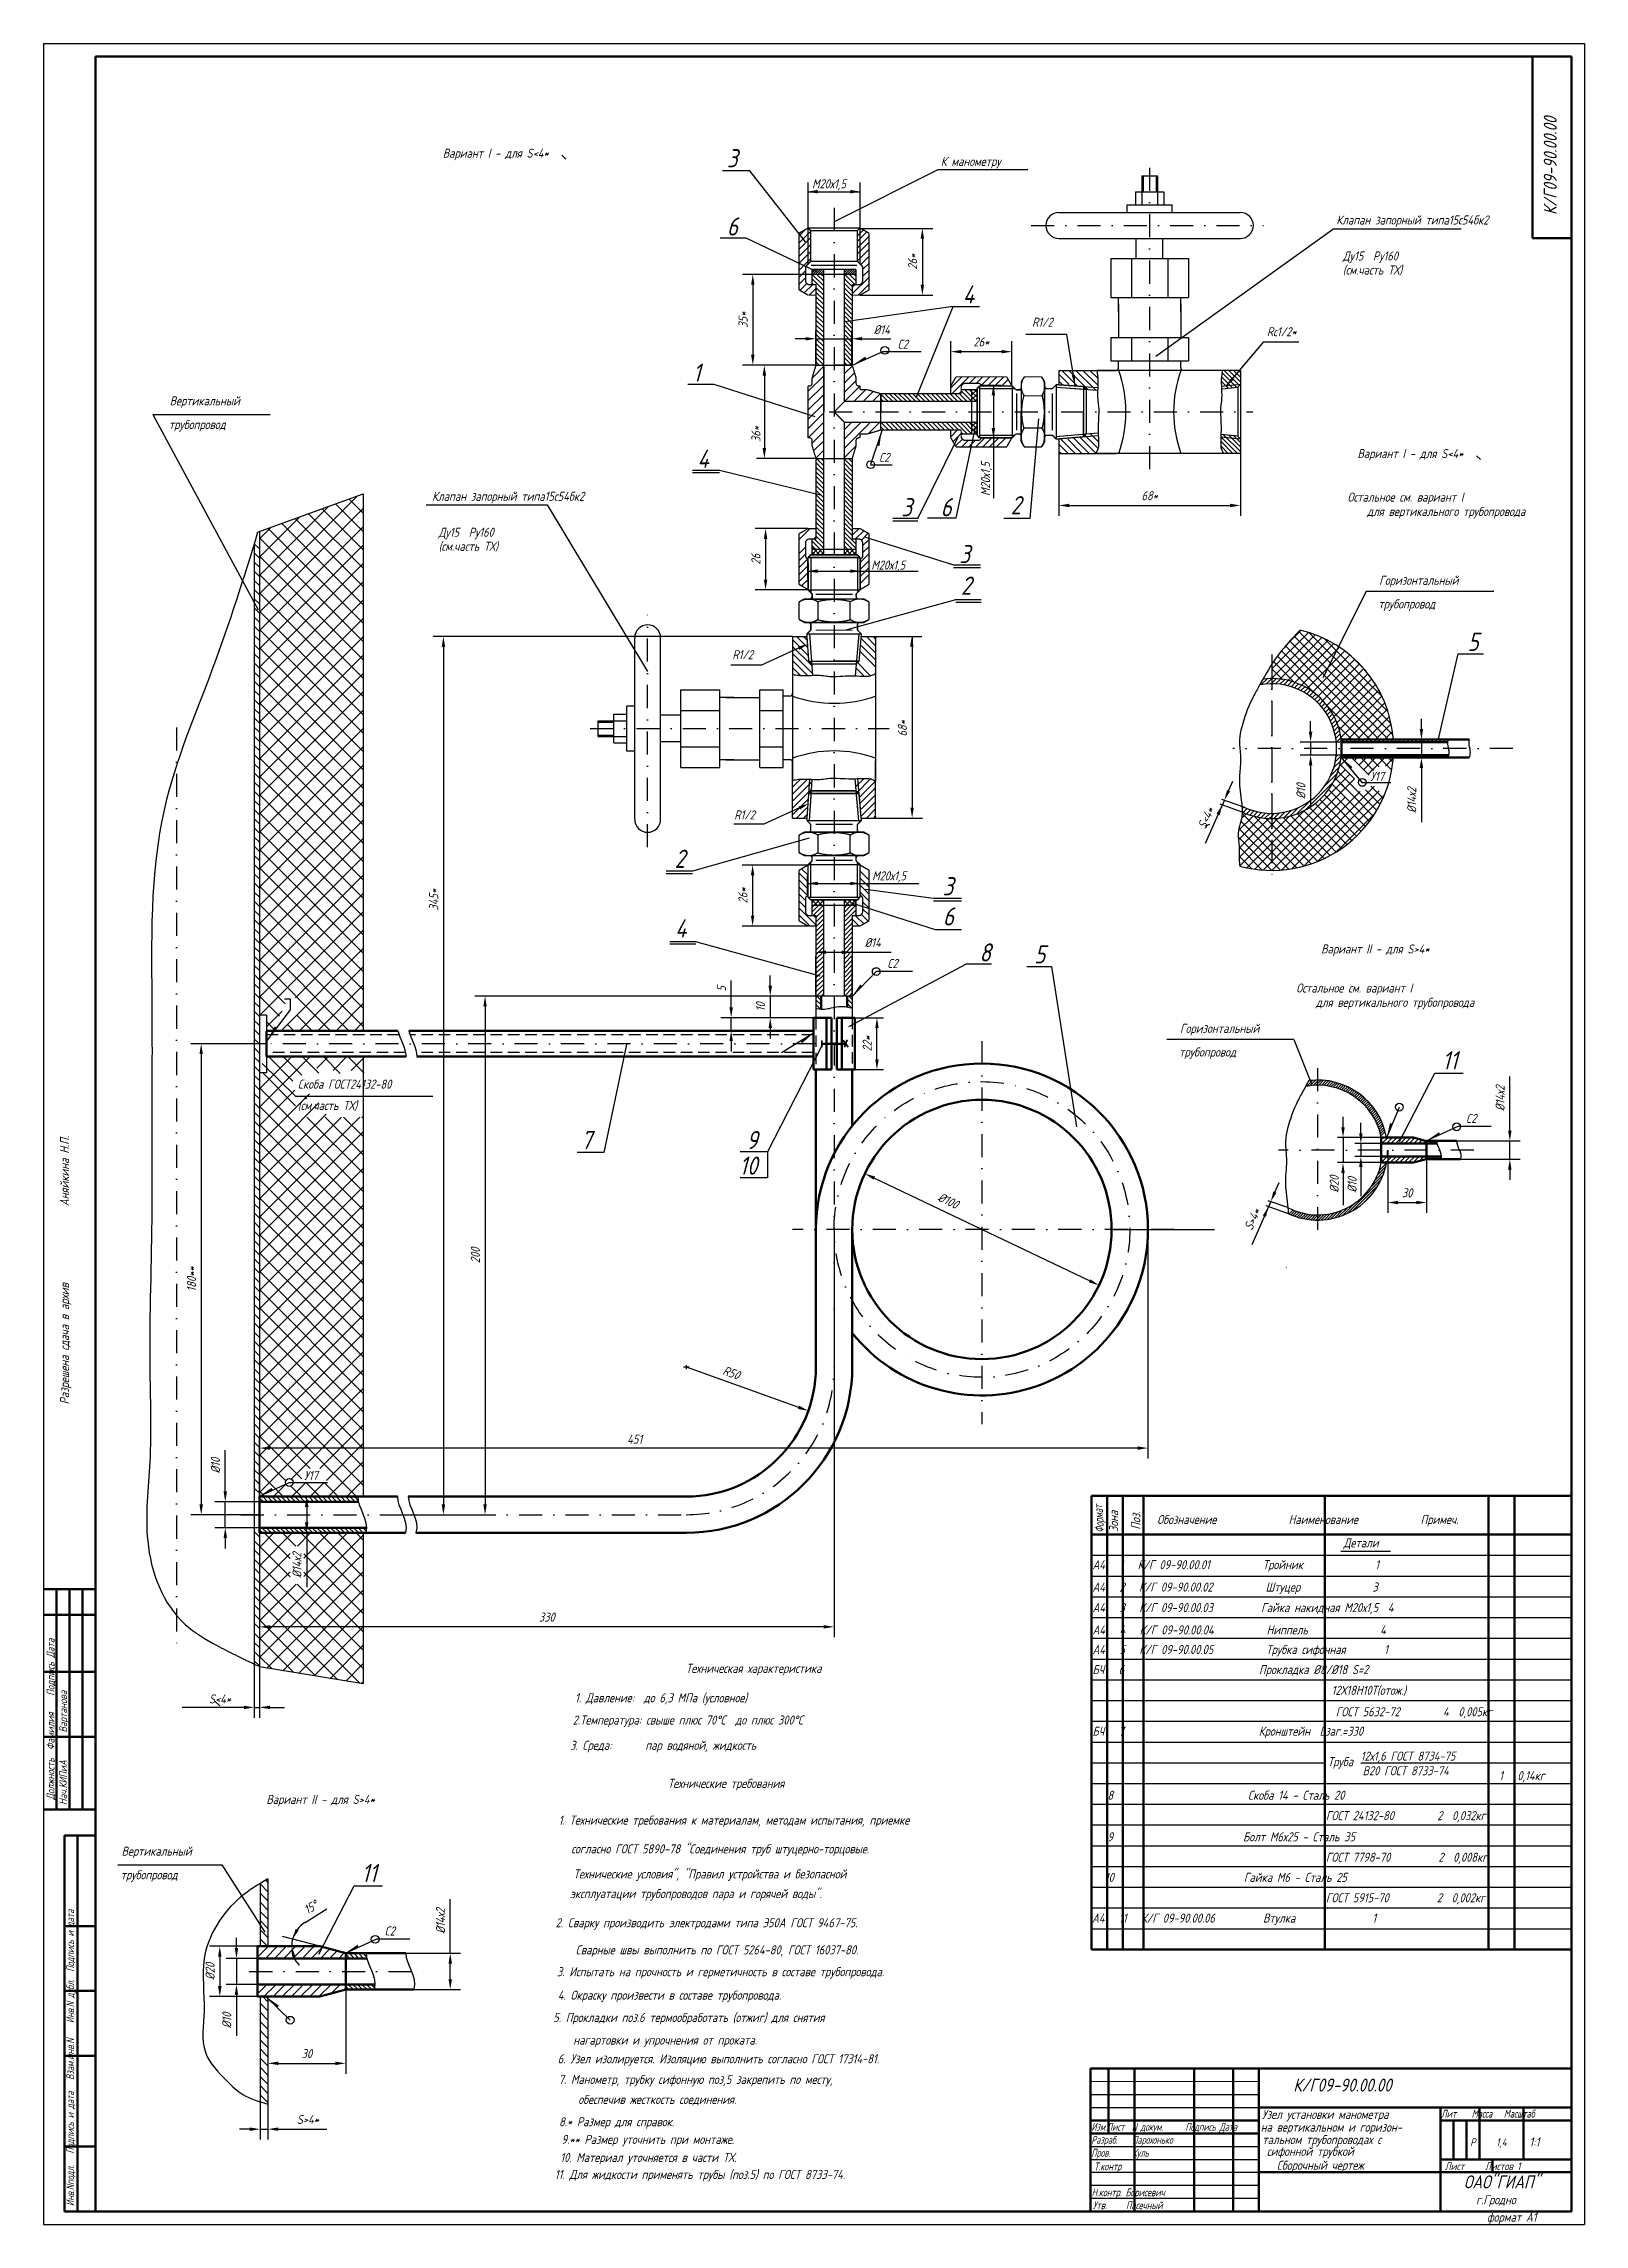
# Model space of a CAD drawing. Header units: inches. Extents: x 1065 to 7392, y 1020 to 3127.
# Drawn here: x 3236 to 3830, y 1022 to 1863 of the extents above; entities that cross this region are included whole.
import ezdxf
from ezdxf.enums import TextEntityAlignment as Align

# ---------------------------------------------------------------- set-up
doc = ezdxf.new("R2010")
doc.units = ezdxf.units.IN
doc.header["$LTSCALE"] = 0.7
doc.header["$MEASUREMENT"] = 0
doc.linetypes.add('DASHDOT', pattern=[25.4, 12.7, -6.35, 0, -6.35])
doc.linetypes.add('HIDDEN', pattern=[9.525, 6.35, -3.175])
doc.styles.add('ROMANC', font='romanc', dxfattribs={"width": 0.8, "oblique": 15, "height": 3.5})
doc.styles.get("Standard").update_dxf_attribs({"font": 'romand.shx', "width": 0.8, "oblique": 15, "height": 3.5})
doc.dimstyles.get("Standard").update_dxf_attribs({"dimtxt": 3.5, "dimasz": 4, "dimexe": 4, "dimexo": 0, "dimgap": 2, "dimtad": 1, "dimdec": 0, "dimdsep": 46, "dimtxsty": 'Standard', "dimcen": 0.09, "dimadec": 0, "dimazin": 0, "dimtfac": 1, "dimtdec": 0, "dimtmove": 0, "dimatfit": 3, "dimfxl": 0, "dimtolj": 1, "dimtzin": 0, "dimlwd": 25, "dimlwe": 25, "dimarcsym": 0})

msp = doc.modelspace()

# ---------------------------------------------------------------- texts
at = {"color": 0, "linetype": 'ByBlock', "style": 'ROMANC', "oblique": 15, "width": 0.8}
msp.add_text('%%C14', height=3.5, dxfattribs=at).set_placement((3559.57, 1752.79), align=Align.MIDDLE_CENTER)
for s, rotation, p in [('36*', 90, (3511.09, 1712.51)), ('%%C100', 334.49171, (3585.23, 1416.89))]:
    msp.add_text(s, height=3.5, rotation=rotation, dxfattribs=at).set_placement(p, align=Align.MIDDLE_CENTER)
at = {"lineweight": 25, "oblique": 15, "width": 0.8}
for s, p in [('Зона', (3650.71, 1289.11)), ('Поз.', (3659.27, 1290.01))]:
    msp.add_text(s, height=3.5, rotation=90, dxfattribs=at).set_placement(p)
msp.add_text('1:1', height=3.5, dxfattribs=at).set_placement((3809.26, 1052.15))
at = {"lineweight": 35, "insert": (3814.8, 1797.02), "char_height": 5, "width": 116.2188, "attachment_point": 1, "rotation": 90}
msp.add_mtext('К/Г09-90.00.00 ', dxfattribs=at)
at = {"lineweight": 25, "attachment_point": 1}
for s, insert, char_height, width in [('Вариант I - для S<4*', (3390.34, 1822.59), 3.5, 62.4197), ('К манометру', (3582.33, 1819.42), 3.5, 44.6012), ('М20х1,5', (3532.71, 1810.8), 3.5, 35.6639), ('Клапан запорный типа15с54бк2', (3734.82, 1796.84), 3.5, 70.9958), ('Ду15  Ру160', (3737.34, 1782.96), 3.5, 41.1648), ('(см.часть ТХ)', (3737.34, 1777.55), 3.5, 43.7185), ('R1/2', (3617.52, 1757.42), 3.5, 32.719), ('Rс1/2*', (3708.05, 1753.76), 3.5, 32.719), ('С2', (3565.72, 1748.94), 3.5, 15.4142), ('Вертикальный  ', (3285.07, 1727.09), 3.5, 77.5752), ('трубопровод', (3284.74, 1717.96), 3.5, 77.5752), ('С2', (3558.56, 1705.24), 3.5, 15.4142), ('Вариант I - для S<4*', (3742.96, 1706.76), 3.5, 62.4197), ('Клапан запорный типа15с54бк2', (3386.22, 1690.28), 3.5, 70.9958), ('Остальное см. вариант I ', (3739.14, 1689.98), 3.5, 73.2089), ('для вертикального трубопровода', (3746.67, 1684.44), 3.5, 71.3397), ('Ду15  Ру160', (3388.74, 1676.41), 3.5, 41.1648), ('(см.часть ТХ)', (3388.74, 1671), 3.5, 43.7185), ('М20х1,5', (3555.53, 1663.77), 3.5, 35.6639), ('Горизонтальный ', (3751.34, 1657.88), 3.5, 77.5752), ('трубопровод', (3751.01, 1648.76), 3.5, 77.5752), ('R1/2', (3501.98, 1629.2), 3.5, 32.719), ('У17', (3747.91, 1582.23), 3.5, 15.4142), ('R1/2', (3502.7, 1567.4), 3.5, 32.719), ('М20х1,5', (3555.87, 1543.92), 3.5, 35.6639), ('Вариант II - для S>4*', (3728.98, 1515.72), 3.5, 62.4197), ('С2', (3561.75, 1510.11), 3.5, 18.5414), ('Остальное см. вариант I ', (3719.4, 1500.66), 3.5, 73.2089), ('для вертикального трубопровода', (3726.93, 1495.12), 3.5, 71.3397), ('Горизонтальный ', (3674.55, 1485.09), 3.5, 77.5752), ('трубопровод', (3674.22, 1475.96), 3.5, 77.5752), ('Скоба ГОСТ24132-80', (3334.48, 1463.58), 3.5, 61.6869), ('(см.часть ТХ)', (3334.48, 1455.34), 3.5, 69.9357), ('С2', (3784.87, 1450.35), 3.5, 18.5414), ('У17', (3336.89, 1312.67), 3.5, 15.4142), (' Обозначение               Наименование             Примеч.', (3663.91, 1295.69), 3.5, 160.8509), ('Детали', (3737.64, 1286.68), 3.5, 34.5782), ('А4   1   К/Г 09-90.00.01           Тройник               1', (3640.81, 1278.26), 3.5, 191.907), ('А4   2   К/Г 09-90.00.02           Штуцер               3', (3640.81, 1269.64), 3.5, 191.907), ('А4   3   К/Г 09-90.00.03          Гайка накидная М20х1,5  4', (3640.81, 1261.71), 3.5, 191.907), ('А4   4   К/Г 09-90.00.04           Ниппель               4', (3640.81, 1253.11), 3.5, 191.907), ('А4   5   К/Г 09-90.00.05           Трубка сифонная        1', (3640.81, 1245.56), 3.5, 191.907), ('Техническая характеристика', (3484.08, 1238.29), 3.5, 128.6102), ('БЧ   6                            Прокладка %%C8/%%C18 S=2       ', (3640.81, 1237.81), 3.5, 191.907), ('  12Х18Н10Т(отож.)', (3729.29, 1229.81), 3.5, 101.7791), ('1. Давление:  до 6,3 МПа (условное)', (3441.33, 1226.92), 3.5, 144.1261), ('    ГОСТ 5632-72         4  0,005кг', (3727.18, 1221.54), 3.5, 101.7791), ('2.Температура: свыше плюс 70%%DС  до плюс 300%%DС', (3440.44, 1218.36), 3.5, 196.0506), ('БЧ   7                            Кронштейн  Lзаг.=330       ', (3640.81, 1214.05), 3.5, 191.907), ('3. Среда:       пар водяной, жидкость', (3439.42, 1208.61), 3.5, 121.0246), ('12х1,6 ГОСТ 8734-75', (3744.2, 1204.44), 3.5, 73.1572), ('Труба', (3731.54, 1202.3), 3.5, 36.5786), ('В20 ГОСТ 8733-74', (3744.96, 1198.8), 3.5, 72.5735), ('1   0,14кг', (3797.59, 1196.91), 3.5, 33.2304), ('Вариант II - для S>4*', (3322.32, 1187.73), 3.5, 62.4197), ('Технические требования', (3477.11, 1193.92), 3.5, 102.7909), ('        8                            Скоба 14 - Сталь 20', (3631.73, 1189.35), 3.5, 194.5554), ('1. Технические требования к материалам, методам испытания, приемке ', (3435.02, 1179.75), 3.5, 177.1895), ('     ГОСТ 24132-80         2  0,032кг', (3721.52, 1181.48), 3.5, 105.0633), (' согласно ГОСТ 5890-78 "Соединения труб штуцерно-торцовые.', (3438.02, 1168.68), 3.5, 228.4083), ('        9                           Болт М6х25 - Сталь 35', (3631.73, 1173.32), 3.5, 194.5554), ('Вертикальный  ', (3266.5, 1167.78), 3.5, 77.5752), ('     ГОСТ 7798-70          2  0,008кг', (3721.52, 1165.45), 3.5, 105.0633), ('трубопровод', (3266.17, 1158.65), 3.5, 77.5752), ('Технические условия", "Правил устройства и безопасной ', (3440.77, 1159), 3.5, 203.9525), ('        10                           Гайка М6 - Сталь 25', (3630.71, 1157.68), 3.5, 194.5554), ('эксплуатации трубопроводов пара и горячей воды".', (3439.41, 1151.41), 3.5, 167.9096), ('     ГОСТ 5915-70          2  0,002кг', (3721.52, 1149.81), 3.5, 105.0633), ('С2', (3367.95, 1137.01), 3.5, 18.5414), (' 2. Сварку производить электродами типа Э50А ГОСТ 9467-75.', (3431.99, 1140.18), 3.5, 193.0074), ('А4   11   К/Г 09-90.00.06          Втулка                1', (3640.65, 1141.97), 3.5, 191.907), ('Сварные швы выполнить по ГОСТ 5264-80, ГОСТ 16037-80.', (3441.59, 1129.73), 3.5, 152.7503), ('3. Испытать на прочность и герметичность в составе трубопровода.', (3434.36, 1121.29), 3.5, 200.573), ('4. Окраску произвести в составе трубопровода.', (3434.7, 1112.25), 3.5, 159.0384), (' 5. Прокладки поз.6 термообработать (отжиг) для снятия ', (3431.05, 1103.64), 3.5, 184.8861), ('  нагартовки и упрочнения от проката.', (3436.95, 1094.93), 3.5, 179.2446), ('6. Узел изолируется. Изоляцию выполнить согласно ГОСТ 17314-81.', (3434.66, 1087.72), 3.5, 171.9935), ('7. Манометр, трубку сифонную поз,5 закрепить по месту,', (3435, 1079.75), 3.5, 172.3302), ('  обеспечив жесткость соединения.', (3438.86, 1072.04), 3.5, 150.2053), ('8.* Размер для справок.', (3435.14, 1063.44), 3.5, 182.1899), ('{\\W0.6; Изм.Лист  N докум.      Подпись Дата\\P Разраб.    Парохонько\\P Пров.      Куль}', (3638.94, 1061.23), 3, 75.9719), ('{\\W0.7;Лит    Масса   Масштаб}', (3775.21, 1066.29), 3, 48.3624), ('9.** Размер уточнить при монтаже.', (3436.11, 1056.63), 3.5, 182.1899), ('Р', (3786.43, 1055.31), 3, 4.7355), ('1,4', (3796.48, 1055.31), 3, 4.7355), (' 11. Для жидкости применять трубы (поз.5) по ГОСТ 8733-74.', (3431.66, 1043.11), 3.5, 186.9084), ('10. Материал уточняется в части ТХ.', (3435.64, 1049.65), 3.5, 162.0615), ('{\\W0.7;Т.контр}', (3641.45, 1045.97), 3, 65.7648), ('Лист     Листов 1', (3776.62, 1046.04), 3, 49.4707), ('{\\W0.7; Н.контр. Борисевич}', (3639, 1035.96), 3, 40.546), ('{\\W0.7;Утв.     Пасечный}', (3640.93, 1030.97), 3, 39.2217), ('г.Гродно', (3788.71, 1033.35), 3.5, 35.0627), ('формат А1', (3792.92, 1026.64), 3.5, 32.7454)]:
    msp.add_mtext(s, dxfattribs=dict(at, insert=insert, char_height=char_height, width=width))
at = {"lineweight": 35, "attachment_point": 1}
for s, insert, char_height, width in [('3', (3499.85, 1822.41), 7, 25.8231), ('6', (3499.85, 1796.1), 7, 25.8231), ('4', (3590.81, 1769.86), 7, 25.8231), ('1', (3486.76, 1739.73), 7, 25.8231), ('4', (3488.51, 1706.49), 7, 25.8231), ('3', (3567.08, 1687.83), 7, 25.8231), ('6', (3582.25, 1687.83), 7, 25.8231), ('2', (3609.28, 1688.61), 7, 25.8231), ('3', (3589.48, 1669.76), 7, 25.8231), ('2', (3590.12, 1657.58), 7, 25.8231), ('5', (3785.43, 1635.92), 7, 25.8231), ('2', (3479.72, 1552.25), 7, 25.8231), ('3', (3583.04, 1541.65), 7, 25.8231), ('4', (3479.88, 1525.38), 7, 25.8231), ('6', (3583.11, 1530), 7, 25.8231), ('8', (3597.23, 1516.11), 7, 25.8231), ('5', (3618.35, 1515.41), 7, 25.8231), ('11', (3775.67, 1474.52), 7, 25.8231), ('7', (3443.65, 1443.76), 7, 25.8231), ('9', (3507.36, 1443.76), 7, 25.8231), ('10', (3504.67, 1433.91), 7, 25.8231), ('11', (3359.01, 1161.09), 7, 25.8231), ('К/Г09-90.00.00 ', (3718.24, 1078.33), 5, 116.2188), ('на вертикальном и горизон-', (3705.66, 1061.35), 3.5, 71.0495), ('Узел установки манометра', (3706.2, 1066.28), 3.5, 67.1383), ('тальном трубопроводах с ', (3706.27, 1056.55), 3.5, 71.0495), (' сифонной трубкой', (3706.18, 1052.02), 3.5, 71.0495), (' Сборочный чертеж', (3710.02, 1046.66), 3.5, 67.3555), ('ОАО"ГИАП"', (3784, 1041), 5, 36.171)]:
    msp.add_mtext(s, dxfattribs=dict(at, insert=insert, char_height=char_height, width=width))
at = {"lineweight": 25, "attachment_point": 1}
for s, insert, char_height, width, rotation in [('М20х1,5', (3597.84, 1688.63), 3.5, 34.3225, 90), ('Разрешена сдача в архив                Аняйкина Н.П.', (3242.77, 1338.3), 3.5, 273.9552, 90), ('{\\W0.6;Формат}', (3641.82, 1288.71), 3.5, 24.1201, 93.2058), ('Должность  Фамилия    Подпись Дата', (3237.66, 1185.78), 3, 85.2134, 90), ('Вартанова', (3242.48, 1211.77), 3, 62.2383, 90), ('Нач.КИПиА', (3242.48, 1183.8), 3, 66.6475, 90), ('{\\W0.7; Инв.Nподл.   Подпись и дата   Взам.инв.N    Инв.N дубл.  Подпись и дата}', (3245.22, 1027.65), 3, 144.2887, 90)]:
    msp.add_mtext(s, dxfattribs=dict(at, insert=insert, char_height=char_height, width=width, rotation=rotation))
at = {"lineweight": 25, "char_height": 3.5, "attachment_point": 5}
for s, insert, rotation in [('\\A1;68*', (3567.53, 1599.02), 90), ('S<4*', (3684.57, 1564.47), 66.16185), ('345*', (3386.84, 1532.95), 90), ('\\A1;22*', (3553.98, 1477.44), 90), ('\\A1;%%C14х2', (3797.97, 1456.35), 90), ('\\A1;%%C20', (3734.03, 1423.26), 90), ('\\A1;%%C10', (3740.92, 1422.99), 90), ('S>4*', (3702.46, 1409.71), 66.16185), ('\\A1;R50', (3501.59, 1350.52), 340.20113)]:
    msp.add_mtext(s, dxfattribs=dict(at, insert=insert, rotation=rotation))
for s, insert in [('\\A1;%%C14', (3556.09, 1516.43)), ('\\A1;451', (3464.34, 1324.93)), (' S<4*', (3303.5, 1224.73))]:
    msp.add_mtext(s, dxfattribs=dict(at, insert=insert))

# ---------------------------------------------------------------- blocks, each defined once
blk = doc.blocks.new('*X140')
at = {"color": 0}
for p, q in [((659.41, 734.85), (661.46, 736.89)), ((659.41, 736.65), (659.66, 736.89)), ((661.53, 734), (659.41, 736.12)), ((659.41, 733.05), (661.53, 735.17)), ((661.35, 732.39), (659.41, 734.32)), ((659.55, 732.39), (659.41, 732.52)), ((661.53, 735.79), (660.44, 736.89)), ((660.55, 732.39), (661.53, 733.38))]:
    blk.add_line(p, q, dxfattribs=at)
blk = doc.blocks.new('*D334')
at = {"color": 0, "lineweight": 25}
for p, q in [((3551.44, 1791.87), (3579.23, 1791.87)), ((3575.23, 1787.87), (3575.23, 1770.1)), ((3551.2, 1766.1), (3579.23, 1766.1))]:
    blk.add_line(p, q, dxfattribs=at)
for points in [[(3574.56, 1787.87), (3575.9, 1787.87), (3575.23, 1791.87)], [(3574.56, 1770.1), (3575.9, 1770.1), (3575.23, 1766.1)]]:
    blk.add_solid(points, dxfattribs=at)
at = {"layer": 'DEFPOINTS', "color": 0, "lineweight": 25}
for p in [(3551.44, 1791.87), (3551.2, 1766.1), (3575.23, 1766.1)]:
    blk.add_point(p, dxfattribs=at)
at = {"color": 0, "lineweight": 25, "insert": (3571.48, 1778.99), "char_height": 3.5, "attachment_point": 5, "rotation": 90}
blk.add_mtext('\\A1;26*', dxfattribs=at)
blk = doc.blocks.new('*D335')
at = {"color": 0, "lineweight": 25}
for p, q in [((3532.7, 1774.1), (3505.86, 1774.1)), ((3509.86, 1770.1), (3509.86, 1743.1)), ((3534.2, 1739.1), (3505.86, 1739.1))]:
    blk.add_line(p, q, dxfattribs=at)
for points in [[(3509.2, 1770.1), (3510.53, 1770.1), (3509.86, 1774.1)], [(3509.2, 1743.1), (3510.53, 1743.1), (3509.86, 1739.1)]]:
    blk.add_solid(points, dxfattribs=at)
at = {"layer": 'DEFPOINTS', "color": 0, "lineweight": 25}
for p in [(3532.7, 1774.1), (3509.86, 1739.1), (3534.2, 1739.1)]:
    blk.add_point(p, dxfattribs=at)
at = {"color": 0, "lineweight": 25, "insert": (3506.11, 1756.6), "char_height": 3.5, "attachment_point": 5, "rotation": 90}
blk.add_mtext('\\A1;35*', dxfattribs=at)
blk = doc.blocks.new('*D353')
at = {"color": 0, "lineweight": 25}
for p, q in [((3586.2, 1730.33), (3586.2, 1748.31)), ((3590.2, 1744.31), (3605.75, 1744.31)), ((3609.75, 1731.1), (3609.75, 1748.31))]:
    blk.add_line(p, q, dxfattribs=at)
for points in [[(3590.2, 1744.98), (3590.2, 1743.64), (3586.2, 1744.31)], [(3605.75, 1744.98), (3605.75, 1743.64), (3609.75, 1744.31)]]:
    blk.add_solid(points, dxfattribs=at)
at = {"layer": 'DEFPOINTS', "color": 0, "lineweight": 25}
for p in [(3609.75, 1744.31), (3586.2, 1730.33), (3609.75, 1731.1)]:
    blk.add_point(p, dxfattribs=at)
at = {"color": 0, "lineweight": 25, "insert": (3597.97, 1748.06), "char_height": 3.5, "attachment_point": 5}
blk.add_mtext('\\A1;26*', dxfattribs=at)
blk = doc.blocks.new('*D354')
at = {"color": 0, "lineweight": 25}
for p, q in [((3627.85, 1705.1), (3627.85, 1681)), ((3697.85, 1705.1), (3697.85, 1681)), ((3631.85, 1685), (3693.85, 1685))]:
    blk.add_line(p, q, dxfattribs=at)
for points in [[(3631.85, 1685.67), (3631.85, 1684.33), (3627.85, 1685)], [(3693.85, 1685.67), (3693.85, 1684.33), (3697.85, 1685)]]:
    blk.add_solid(points, dxfattribs=at)
at = {"layer": 'DEFPOINTS', "color": 0, "lineweight": 25}
for p in [(3627.85, 1705.1), (3697.85, 1705.1), (3697.85, 1685)]:
    blk.add_point(p, dxfattribs=at)
at = {"color": 0, "lineweight": 25, "insert": (3662.85, 1688.75), "char_height": 3.5, "attachment_point": 5}
blk.add_mtext('\\A1;68*', dxfattribs=at)
blk = doc.blocks.new('*D355')
at = {"color": 0, "lineweight": 25}
for p, q in [((3531.2, 1546.34), (3505.79, 1546.34)), ((3509.79, 1542.34), (3509.79, 1526.79)), ((3531.96, 1522.79), (3505.79, 1522.79))]:
    blk.add_line(p, q, dxfattribs=at)
for points in [[(3509.12, 1542.34), (3510.46, 1542.34), (3509.79, 1546.34)], [(3509.12, 1526.79), (3510.46, 1526.79), (3509.79, 1522.79)]]:
    blk.add_solid(points, dxfattribs=at)
at = {"layer": 'DEFPOINTS', "color": 0, "lineweight": 25}
for p in [(3531.2, 1546.34), (3509.79, 1522.79), (3531.96, 1522.79)]:
    blk.add_point(p, dxfattribs=at)
at = {"color": 0, "lineweight": 25, "insert": (3506.04, 1534.57), "char_height": 3.5, "attachment_point": 5, "rotation": 90}
blk.add_mtext('\\A1;26*', dxfattribs=at)
blk = doc.blocks.new('*D356')
at = {"color": 0, "lineweight": 25}
for p, q in [((3531.2, 1676.1), (3510.79, 1676.1)), ((3514.79, 1672.1), (3514.79, 1656.41)), ((3531.2, 1652.41), (3510.79, 1652.41))]:
    blk.add_line(p, q, dxfattribs=at)
for points in [[(3514.13, 1672.1), (3515.46, 1672.1), (3514.79, 1676.1)], [(3514.13, 1656.41), (3515.46, 1656.41), (3514.79, 1652.41)]]:
    blk.add_solid(points, dxfattribs=at)
at = {"layer": 'DEFPOINTS', "color": 0, "lineweight": 25}
for p in [(3531.2, 1676.1), (3514.79, 1652.41), (3531.2, 1652.41)]:
    blk.add_point(p, dxfattribs=at)
at = {"color": 0, "lineweight": 25, "insert": (3511.04, 1664.26), "char_height": 3.5, "attachment_point": 5, "rotation": 90}
blk.add_mtext('\\A1;26', dxfattribs=at)
blk = doc.blocks.new('*D361')
at = {"color": 0, "lineweight": 25}
for p, q in [((3516.6, 1499.79), (3516.6, 1503.79)), ((3534.2, 1495.79), (3512.6, 1495.79)), ((3516.6, 1495.79), (3516.6, 1487.44)), ((3533.24, 1487.44), (3512.6, 1487.44)), ((3516.6, 1483.44), (3516.6, 1479.44))]:
    blk.add_line(p, q, dxfattribs=at)
for points in [[(3515.93, 1499.79), (3517.27, 1499.79), (3516.6, 1495.79)], [(3515.93, 1483.44), (3517.27, 1483.44), (3516.6, 1487.44)]]:
    blk.add_solid(points, dxfattribs=at)
at = {"layer": 'DEFPOINTS', "color": 0, "lineweight": 25}
for p in [(3534.2, 1495.79), (3516.6, 1487.44), (3533.24, 1487.44)]:
    blk.add_point(p, dxfattribs=at)
at = {"color": 0, "lineweight": 25, "insert": (3512.85, 1491.61), "char_height": 3.5, "attachment_point": 5, "rotation": 90}
blk.add_mtext('\\A1;10', dxfattribs=at)
blk = doc.blocks.new('*D362')
at = {"color": 0, "lineweight": 25}
for p, q in [((3501.53, 1491.44), (3501.53, 1501.79)), ((3533.24, 1487.44), (3497.53, 1487.44)), ((3533.24, 1482.44), (3497.53, 1482.44)), ((3501.53, 1482.44), (3501.53, 1487.44)), ((3501.53, 1478.44), (3501.53, 1474.44))]:
    blk.add_line(p, q, dxfattribs=at)
for points in [[(3500.86, 1491.44), (3502.19, 1491.44), (3501.53, 1487.44)], [(3500.86, 1478.44), (3502.19, 1478.44), (3501.53, 1482.44)]]:
    blk.add_solid(points, dxfattribs=at)
at = {"layer": 'DEFPOINTS', "color": 0, "lineweight": 25}
for p in [(3501.53, 1487.44), (3533.24, 1487.44), (3533.24, 1482.44)]:
    blk.add_point(p, dxfattribs=at)
at = {"color": 0, "lineweight": 25, "insert": (3497.78, 1498.62), "char_height": 3.5, "attachment_point": 5, "rotation": 90}
blk.add_mtext('\\A1;5', dxfattribs=at)
blk = doc.blocks.new('*D363')
at = {"color": 0, "lineweight": 25}
for p, q in [((3306.48, 1304.79), (3306.48, 1320.62)), ((3317.67, 1300.79), (3302.48, 1300.79)), ((3306.48, 1290.79), (3306.48, 1300.79)), ((3317.67, 1290.79), (3302.48, 1290.79)), ((3306.48, 1286.79), (3306.48, 1282.79))]:
    blk.add_line(p, q, dxfattribs=at)
for points in [[(3305.82, 1304.79), (3307.15, 1304.79), (3306.48, 1300.79)], [(3305.82, 1286.79), (3307.15, 1286.79), (3306.48, 1290.79)]]:
    blk.add_solid(points, dxfattribs=at)
at = {"layer": 'DEFPOINTS', "color": 0, "lineweight": 25}
for p in [(3306.48, 1300.79), (3317.67, 1300.79), (3317.67, 1290.79)]:
    blk.add_point(p, dxfattribs=at)
at = {"color": 0, "lineweight": 25, "insert": (3302.73, 1314.71), "char_height": 3.5, "attachment_point": 5, "rotation": 90}
blk.add_mtext('\\A1;%%C10', dxfattribs=at)
blk = doc.blocks.new('*D364')
at = {"color": 0, "lineweight": 25}
for p, q in [((3534.2, 1495.79), (3402.64, 1495.79)), ((3406.64, 1491.79), (3406.64, 1299.79)), ((3375, 1295.79), (3410.64, 1295.79))]:
    blk.add_line(p, q, dxfattribs=at)
for points in [[(3405.97, 1491.79), (3407.3, 1491.79), (3406.64, 1495.79)], [(3405.97, 1299.79), (3407.3, 1299.79), (3406.64, 1295.79)]]:
    blk.add_solid(points, dxfattribs=at)
at = {"layer": 'DEFPOINTS', "color": 0, "lineweight": 25}
for p in [(3534.2, 1495.79), (3375, 1295.79), (3406.64, 1295.79)]:
    blk.add_point(p, dxfattribs=at)
at = {"color": 0, "lineweight": 25, "insert": (3402.89, 1395.79), "char_height": 3.5, "attachment_point": 5, "rotation": 90}
blk.add_mtext('\\A1;200', dxfattribs=at)
blk = doc.blocks.new('*D365')
at = {"color": 0, "lineweight": 25}
for p, q in [((3541.2, 1405.79), (3541.2, 1248.54)), ((3319.67, 1288.79), (3319.67, 1248.54)), ((3537.2, 1252.54), (3323.67, 1252.54))]:
    blk.add_line(p, q, dxfattribs=at)
for points in [[(3323.67, 1253.21), (3323.67, 1251.88), (3319.67, 1252.54)], [(3537.2, 1253.21), (3537.2, 1251.88), (3541.2, 1252.54)]]:
    blk.add_solid(points, dxfattribs=at)
at = {"layer": 'DEFPOINTS', "color": 0, "lineweight": 25}
for p in [(3541.2, 1405.79), (3319.67, 1288.79), (3319.67, 1252.54)]:
    blk.add_point(p, dxfattribs=at)
at = {"color": 0, "lineweight": 25, "insert": (3430.43, 1256.29), "char_height": 3.5, "attachment_point": 5}
blk.add_mtext('\\A1;330', dxfattribs=at)
blk = doc.blocks.new('*D366')
at = {"color": 0, "lineweight": 25}
for p, q in [((3319.67, 1302.79), (3341.87, 1302.79)), ((3337.87, 1298.79), (3337.87, 1292.79)), ((3319.67, 1288.79), (3341.87, 1288.79)), ((3337.87, 1288.79), (3337.87, 1267.9))]:
    blk.add_line(p, q, dxfattribs=at)
for points in [[(3337.2, 1298.79), (3338.54, 1298.79), (3337.87, 1302.79)], [(3337.2, 1292.79), (3338.54, 1292.79), (3337.87, 1288.79)]]:
    blk.add_solid(points, dxfattribs=at)
at = {"layer": 'DEFPOINTS', "color": 0, "lineweight": 25}
for p in [(3319.67, 1302.79), (3319.67, 1288.79), (3337.87, 1288.79)]:
    blk.add_point(p, dxfattribs=at)
at = {"color": 0, "lineweight": 25, "insert": (3334.12, 1276.35), "char_height": 3.5, "attachment_point": 5, "rotation": 90}
blk.add_mtext('\\A1;%%C14х2', dxfattribs=at)
blk = doc.blocks.new('*D441')
at = {"color": 0, "lineweight": 25}
for p, q in [((3310.8, 1128.67), (3310.8, 1132.67)), ((3318.95, 1124.67), (3306.8, 1124.67)), ((3310.8, 1124.67), (3310.8, 1114.67)), ((3318.95, 1114.67), (3306.8, 1114.67)), ((3310.8, 1110.67), (3310.8, 1094.85))]:
    blk.add_line(p, q, dxfattribs=at)
for points in [[(3310.14, 1128.67), (3311.47, 1128.67), (3310.8, 1124.67)], [(3310.14, 1110.67), (3311.47, 1110.67), (3310.8, 1114.67)]]:
    blk.add_solid(points, dxfattribs=at)
at = {"layer": 'DEFPOINTS', "color": 0, "lineweight": 25}
for p in [(3318.95, 1124.67), (3310.8, 1114.67), (3318.95, 1114.67)]:
    blk.add_point(p, dxfattribs=at)
at = {"color": 0, "lineweight": 25, "insert": (3307.05, 1100.76), "char_height": 3.5, "attachment_point": 5, "rotation": 90}
blk.add_mtext('\\A1;%%C10', dxfattribs=at)
blk = doc.blocks.new('*D442')
at = {"color": 0, "lineweight": 25}
for p, q in [((3318.95, 1129.35), (3300.37, 1129.35)), ((3304.37, 1125.35), (3304.37, 1113.99)), ((3318.95, 1109.99), (3300.37, 1109.99))]:
    blk.add_line(p, q, dxfattribs=at)
for points in [[(3303.7, 1125.35), (3305.04, 1125.35), (3304.37, 1129.35)], [(3303.7, 1113.99), (3305.04, 1113.99), (3304.37, 1109.99)]]:
    blk.add_solid(points, dxfattribs=at)
at = {"layer": 'DEFPOINTS', "color": 0, "lineweight": 25}
for p in [(3318.95, 1129.35), (3304.37, 1109.99), (3318.95, 1109.99)]:
    blk.add_point(p, dxfattribs=at)
at = {"color": 0, "lineweight": 25, "insert": (3300.62, 1119.67), "char_height": 3.5, "attachment_point": 5, "rotation": 90}
blk.add_mtext('\\A1;%%C20', dxfattribs=at)
blk = doc.blocks.new('*D443')
at = {"color": 0, "lineweight": 25}
for p, q in [((3337.24, 1138.57), (3345.64, 1143.75)), ((3342.92, 1129.35), (3328.6, 1133.19))]:
    blk.add_line(p, q, dxfattribs=at)
for start, end in [(121.66195, 165), (122.44358, 143.72179), (165, 180), (201.27821, 222.55642)]:
    blk.add_arc((3342.92, 1129.35), 10.83, start, end, dxfattribs=at)
for points in [[(3334.79, 1135.47), (3333.59, 1136.04), (3332.46, 1132.15)], [(3332.17, 1125.29), (3333.48, 1125.54), (3332.09, 1129.35)]]:
    blk.add_solid(points, dxfattribs=at)
at = {"layer": 'DEFPOINTS', "color": 0, "lineweight": 25}
for p in [(3318.95, 1129.35), (3332.13, 1130.29), (3342.92, 1129.35), (3342.92, 1129.35), (3352.92, 1126.67)]:
    blk.add_point(p, dxfattribs=at)
at = {"color": 0, "lineweight": 25, "insert": (3339.47, 1144.35), "char_height": 3.5, "attachment_point": 5, "rotation": 31.66195}
blk.add_mtext('\\A1;15°', dxfattribs=at)
blk = doc.blocks.new('*D444')
at = {"color": 0, "lineweight": 25}
for p, q in [((3393.22, 1126.67), (3393.22, 1147.57)), ((3376.11, 1126.67), (3397.22, 1126.67)), ((3393.22, 1116.67), (3393.22, 1122.67)), ((3379.17, 1112.67), (3397.22, 1112.67))]:
    blk.add_line(p, q, dxfattribs=at)
for points in [[(3392.55, 1122.67), (3393.89, 1122.67), (3393.22, 1126.67)], [(3392.55, 1116.67), (3393.89, 1116.67), (3393.22, 1112.67)]]:
    blk.add_solid(points, dxfattribs=at)
at = {"layer": 'DEFPOINTS', "color": 0, "lineweight": 25}
for p in [(3376.11, 1126.67), (3393.22, 1126.67), (3379.17, 1112.67)]:
    blk.add_point(p, dxfattribs=at)
at = {"color": 0, "lineweight": 25, "insert": (3389.47, 1139.12), "char_height": 3.5, "attachment_point": 5, "rotation": 90}
blk.add_mtext('\\A1;%%C14х2', dxfattribs=at)
blk = doc.blocks.new('*D445')
at = {"color": 0, "lineweight": 25}
for p, q in [((3352.92, 1112.67), (3352.92, 1080.21)), ((3322.95, 1109.22), (3322.95, 1080.21)), ((3326.95, 1084.21), (3348.92, 1084.21))]:
    blk.add_line(p, q, dxfattribs=at)
for points in [[(3326.95, 1084.88), (3326.95, 1083.54), (3322.95, 1084.21)], [(3348.92, 1084.88), (3348.92, 1083.54), (3352.92, 1084.21)]]:
    blk.add_solid(points, dxfattribs=at)
at = {"layer": 'DEFPOINTS', "color": 0, "lineweight": 25}
for p in [(3352.92, 1112.67), (3322.95, 1109.22), (3352.92, 1084.21)]:
    blk.add_point(p, dxfattribs=at)
at = {"color": 0, "lineweight": 25, "insert": (3337.94, 1087.96), "char_height": 3.5, "attachment_point": 5}
blk.add_mtext('\\A1;30', dxfattribs=at)
blk = doc.blocks.new('*D446')
at = {"color": 0, "lineweight": 25}
for p, q in [((3319.95, 1069.41), (3319.95, 1054.82)), ((3322.95, 1068.49), (3322.95, 1054.82)), ((3315.95, 1058.82), (3311.95, 1058.82)), ((3319.95, 1058.82), (3322.95, 1058.82)), ((3326.95, 1058.82), (3345.67, 1058.82))]:
    blk.add_line(p, q, dxfattribs=at)
for points in [[(3315.95, 1059.49), (3315.95, 1058.16), (3319.95, 1058.82)], [(3326.95, 1059.49), (3326.95, 1058.16), (3322.95, 1058.82)]]:
    blk.add_solid(points, dxfattribs=at)
at = {"layer": 'DEFPOINTS', "color": 0, "lineweight": 25}
for p in [(3319.95, 1069.41), (3322.95, 1068.49), (3322.95, 1058.82)]:
    blk.add_point(p, dxfattribs=at)
at = {"color": 0, "lineweight": 25, "insert": (3338.31, 1062.57), "char_height": 3.5, "attachment_point": 5}
blk.add_mtext('\\A1;S>4*', dxfattribs=at)
blk = doc.blocks.new('*D453')
at = {"color": 0, "lineweight": 25}
for p, q in [((3322.35, 1477.44), (3293.2, 1477.44)), ((3297.2, 1473.44), (3297.2, 1299.79)), ((3319.67, 1295.79), (3293.2, 1295.79))]:
    blk.add_line(p, q, dxfattribs=at)
for points in [[(3296.54, 1473.44), (3297.87, 1473.44), (3297.2, 1477.44)], [(3296.54, 1299.79), (3297.87, 1299.79), (3297.2, 1295.79)]]:
    blk.add_solid(points, dxfattribs=at)
at = {"layer": 'DEFPOINTS', "color": 0, "lineweight": 25}
for p in [(3322.35, 1477.44), (3297.2, 1295.79), (3319.67, 1295.79)]:
    blk.add_point(p, dxfattribs=at)
at = {"color": 0, "lineweight": 25, "insert": (3293.45, 1386.61), "char_height": 3.5, "attachment_point": 5, "rotation": 90}
blk.add_mtext('\\A1;180**', dxfattribs=at)
blk = doc.blocks.new('*X73')
at = {"color": 0}
for p, q in [((599.4, 872.9), (600.1, 873.5)), ((599.4, 869.7), (601.4, 871.7)), ((599.4, 866.6), (601.4, 868.6)), ((599.4, 863.4), (601.4, 865.4)), ((599.4, 860.3), (601.4, 862.3)), ((599.4, 857.1), (601.4, 859.1)), ((611.4, 872.3), (612.6, 873.5)), ((611.4, 869.1), (613.4, 871.1)), ((611.4, 866), (613.4, 868)), ((611.4, 862.9), (613.4, 864.9)), ((611.4, 859.7), (613.4, 861.7)), ((611.4, 856.6), (613.4, 858.6)), ((599.4, 854), (601.4, 856)), ((599.4, 850.9), (601.4, 852.9)), ((599.4, 847.7), (601.4, 849.7)), ((601.1, 846.2), (601.4, 846.6)), ((611.4, 853.4), (613.4, 855.4)), ((611.4, 850.3), (613.4, 852.3)), ((611.4, 847.1), (613.4, 849.1))]:
    blk.add_line(p, q, dxfattribs=at)
blk = doc.blocks.new('*D455')
at = {"color": 0, "lineweight": 25}
for p, q in [((3767.64, 1598.75), (3767.64, 1602.75)), ((3777.86, 1594.75), (3763.64, 1594.75)), ((3767.64, 1594.75), (3767.64, 1587.75)), ((3777.89, 1587.75), (3763.64, 1587.75)), ((3767.64, 1583.75), (3767.64, 1562.85))]:
    blk.add_line(p, q, dxfattribs=at)
for points in [[(3766.97, 1598.75), (3768.31, 1598.75), (3767.64, 1594.75)], [(3766.97, 1583.75), (3768.31, 1583.75), (3767.64, 1587.75)]]:
    blk.add_solid(points, dxfattribs=at)
at = {"layer": 'DEFPOINTS', "color": 0, "lineweight": 25}
for p in [(3777.86, 1594.75), (3767.64, 1587.75), (3777.89, 1587.75)]:
    blk.add_point(p, dxfattribs=at)
at = {"color": 0, "lineweight": 25, "insert": (3763.89, 1571.3), "char_height": 3.5, "attachment_point": 5, "rotation": 90}
blk.add_mtext('\\A1;%%C14х2', dxfattribs=at)
blk = doc.blocks.new('*D456')
at = {"color": 0, "lineweight": 25}
for p, q in [((3724.92, 1597.75), (3724.92, 1601.75)), ((3736.82, 1593.75), (3720.92, 1593.75)), ((3724.92, 1593.75), (3724.92, 1588.75)), ((3736.81, 1588.75), (3720.92, 1588.75)), ((3724.92, 1584.75), (3724.92, 1568.92))]:
    blk.add_line(p, q, dxfattribs=at)
for points in [[(3724.25, 1597.75), (3725.59, 1597.75), (3724.92, 1593.75)], [(3724.25, 1584.75), (3725.59, 1584.75), (3724.92, 1588.75)]]:
    blk.add_solid(points, dxfattribs=at)
at = {"layer": 'DEFPOINTS', "color": 0, "lineweight": 25}
for p in [(3736.82, 1593.75), (3724.92, 1588.75), (3736.81, 1588.75)]:
    blk.add_point(p, dxfattribs=at)
at = {"color": 0, "lineweight": 25, "insert": (3721.17, 1574.83), "char_height": 3.5, "attachment_point": 5, "rotation": 90}
blk.add_mtext('\\A1;%%C10', dxfattribs=at)
blk = doc.blocks.new('*D457')
at = {"color": 0, "lineweight": 25}
for p, q in [((3724.92, 1597.75), (3724.92, 1601.75)), ((3736.82, 1593.75), (3720.92, 1593.75)), ((3724.92, 1593.75), (3724.92, 1588.75)), ((3736.81, 1588.75), (3720.92, 1588.75)), ((3724.92, 1584.75), (3724.92, 1568.92))]:
    blk.add_line(p, q, dxfattribs=at)
for points in [[(3724.25, 1597.75), (3725.59, 1597.75), (3724.92, 1593.75)], [(3724.25, 1584.75), (3725.59, 1584.75), (3724.92, 1588.75)]]:
    blk.add_solid(points, dxfattribs=at)
at = {"layer": 'DEFPOINTS', "color": 0, "lineweight": 25}
for p in [(3736.82, 1593.75), (3724.92, 1588.75), (3736.81, 1588.75)]:
    blk.add_point(p, dxfattribs=at)
at = {"color": 0, "lineweight": 25, "insert": (3721.17, 1574.83), "char_height": 3.5, "attachment_point": 5, "rotation": 90}
blk.add_mtext('\\A1;%%C10', dxfattribs=at)
blk = doc.blocks.new('*D458')
at = {"color": 0, "lineweight": 25}
for p, q in [((3754.63, 1436.41), (3754.63, 1412.17)), ((3769.62, 1436.41), (3769.62, 1412.17)), ((3758.63, 1416.17), (3765.62, 1416.17))]:
    blk.add_line(p, q, dxfattribs=at)
for points in [[(3758.63, 1416.84), (3758.63, 1415.51), (3754.63, 1416.17)], [(3765.62, 1416.84), (3765.62, 1415.51), (3769.62, 1416.17)]]:
    blk.add_solid(points, dxfattribs=at)
at = {"layer": 'DEFPOINTS', "color": 0, "lineweight": 25}
for p in [(3754.63, 1436.41), (3769.62, 1436.41), (3769.62, 1416.17)]:
    blk.add_point(p, dxfattribs=at)
at = {"color": 0, "lineweight": 25, "insert": (3762.13, 1419.92), "char_height": 3.5, "attachment_point": 5}
blk.add_mtext('\\A1;30', dxfattribs=at)

# ---------------------------------------------------------------- dimensions: what is measured, and where the dimension line sits
at = {"lineweight": 25}
for base, p1, p2, angle, text, picture, middle in [((3575.23, 1766.1), (3551.44, 1791.87), (3551.2, 1766.1), 90, '26*', '*D334', (3571.48, 1778.99)), ((3509.86, 1739.1), (3532.7, 1774.1), (3534.2, 1739.1), 90, '35*', '*D335', (3506.11, 1756.6)), ((3514.79, 1652.41), (3531.2, 1676.1), (3531.2, 1652.41), 90, '26', '*D356', (3511.04, 1664.26)), ((3724.92, 1588.75), (3736.82, 1593.75), (3736.81, 1588.75), 270, '%%C10', '*D456', (3721.17, 1574.83)), ((3724.92, 1588.75), (3736.82, 1593.75), (3736.81, 1588.75), 270, '%%C10', '*D457', (3721.17, 1574.83)), ((3767.64, 1587.75), (3777.86, 1594.75), (3777.89, 1587.75), 270, '%%C14х2', '*D455', (3763.89, 1571.3)), ((3509.79, 1522.79), (3531.2, 1546.34), (3531.96, 1522.79), 90, '26*', '*D355', (3506.04, 1534.57)), ((3516.6, 1487.44), (3534.2, 1495.79), (3533.24, 1487.44), 90, '10', '*D361', (3512.85, 1491.61)), ((3297.2, 1295.79), (3322.35, 1477.44), (3319.67, 1295.79), 90, '180**', '*D453', (3293.45, 1386.61)), ((3306.48, 1300.79), (3317.67, 1290.79), (3317.67, 1300.79), 90, '%%C10', '*D363', (3302.73, 1314.71)), ((3337.87, 1288.79), (3319.67, 1302.79), (3319.67, 1288.79), 90, '%%C14х2', '*D366', (3334.12, 1276.35)), ((3393.22, 1126.67), (3379.17, 1112.67), (3376.11, 1126.67), 90, '%%C14х2', '*D444', (3389.47, 1139.12)), ((3304.37, 1109.99), (3318.95, 1129.35), (3318.95, 1109.99), 90, '%%C20', '*D442', (3300.62, 1119.67)), ((3310.8, 1114.67), (3318.95, 1124.67), (3318.95, 1114.67), 90, '%%C10', '*D441', (3307.05, 1100.76))]:
    dim = msp.add_linear_dim(base=base, p1=p1, p2=p2, angle=angle, text=text, dimstyle='Standard', dxfattribs=at)
    dim.commit()
    dim.dimension.update_dxf_attribs({"geometry": picture, "text_midpoint": middle})
for base, p1, p2, text, picture, middle in [((3609.75, 1744.31), (3586.2, 1730.33), (3609.75, 1731.1), '26*', '*D353', (3597.97, 1748.06)), ((3697.85, 1685), (3627.85, 1705.1), (3697.85, 1705.1), '68*', '*D354', (3662.85, 1688.75)), ((3769.62, 1416.17), (3754.63, 1436.41), (3769.62, 1436.41), '30', '*D458', (3762.13, 1419.92)), ((3319.67, 1252.54), (3541.2, 1405.79), (3319.67, 1288.79), '330', '*D365', (3430.43, 1256.29)), ((3322.95, 1058.82), (3319.95, 1069.41), (3322.95, 1068.49), 'S>4*', '*D446', (3338.31, 1062.57))]:
    dim = msp.add_linear_dim(base=base, p1=p1, p2=p2, text=text, dimstyle='Standard', dxfattribs=at)
    dim.commit()
    dim.dimension.update_dxf_attribs({"geometry": picture, "text_midpoint": middle})
for base, p1, p2, picture, middle in [((3501.53, 1487.44), (3533.24, 1482.44), (3533.24, 1487.44), '*D362', (3497.78, 1498.62)), ((3406.64, 1295.79), (3534.2, 1495.79), (3375, 1295.79), '*D364', (3402.89, 1395.79))]:
    dim = msp.add_linear_dim(base=base, p1=p1, p2=p2, angle=90, dimstyle='Standard', dxfattribs=at)
    dim.commit()
    dim.dimension.update_dxf_attribs({"geometry": picture, "text_midpoint": middle})
dim = msp.add_angular_dim_2l(base=(3332.13, 1130.29), line1=((3342.92, 1129.35), (3318.95, 1129.35)), line2=((3352.92, 1126.67), (3342.92, 1129.35)), dimstyle='Standard', dxfattribs=at)
dim.commit()
dim.dimension.update_dxf_attribs({"geometry": '*D443', "text_midpoint": (3339.47, 1144.35)})
dim = msp.add_linear_dim(base=(3352.92, 1084.21), p1=(3322.95, 1109.22), p2=(3352.92, 1112.67), dimstyle='Standard', dxfattribs=at)
dim.commit()
dim.dimension.update_dxf_attribs({"geometry": '*D445', "text_midpoint": (3337.94, 1087.96)})

# ---------------------------------------------------------------- hatches: boundary and pattern name
at = {"lineweight": 25}
h = msp.add_hatch(dxfattribs=at)
h.set_pattern_fill('ANSI31', color=256, scale=5, style=0)
h.set_pattern_definition([(45, (1861.792, 877.1487), (-0.44194174, 0.44194174), [])])
h.paths.add_polyline_path([(3537.2, 1776.1), (3532.7, 1776.1), (3532.7, 1774.1), (3537.2, 1774.1)])
h.paths.add_polyline_path([(3549.7, 1776.1), (3545.2, 1776.1), (3545.2, 1774.1), (3549.7, 1774.1)])
h = msp.add_hatch(dxfattribs=at)
h.set_pattern_fill('ANSI31', color=256, scale=10, angle=90, style=0)
h.set_pattern_definition([(135, (2347.0752, 820.3733), (-0.8838835, -0.8838835), [])])
h.paths.add_polyline_path([(3537.2, 1703.1), (3534.2, 1703.1), (3534.2, 1672.1), (3532.7, 1672.1), (3532.7, 1668.87), (3533.47, 1668.1), (3537.2, 1668.1)])
h.paths.add_polyline_path([(3545.2, 1668.1), (3549.7, 1668.1), (3549.7, 1671.63), (3549.23, 1672.1), (3548.2, 1672.1), (3548.2, 1703.1), (3545.2, 1703.1)])
h = msp.add_hatch(dxfattribs=at)
h.set_pattern_fill('ANSI31', color=256, scale=20, angle=90, style=0)
h.set_pattern_definition([(135, (335.4133, -1285.5652), (-1.767767, -1.767767), [])])
edge = h.paths.add_edge_path()
edge.add_spline(control_points=[(3319.95, 1069.41), (3320.95, 1069.1), (3321.95, 1068.8), (3322.95, 1068.49)], knot_values=[108.433333, 108.433333, 108.433333, 108.433333, 111.526243, 111.526243, 111.526243, 111.526243], degree=3, periodic=0)
edge.add_line((3322.95, 1068.49), (3322.95, 1109.99))
edge.add_line((3322.95, 1109.99), (3319.95, 1109.99))
edge.add_line((3319.95, 1109.99), (3319.95, 1069.41))
edge = h.paths.add_edge_path()
edge.add_spline(control_points=[(3322.95, 1155.32), (3321.95, 1154.76), (3320.95, 1154.18), (3319.95, 1153.59)], knot_values=[2.852577, 2.852577, 2.852577, 2.852577, 6.319113, 6.319113, 6.319113, 6.319113], degree=3, periodic=0)
edge.add_line((3319.95, 1153.59), (3319.95, 1129.35))
edge.add_line((3319.95, 1129.35), (3322.95, 1129.35))
edge.add_line((3322.95, 1129.35), (3322.95, 1155.32))
h = msp.add_hatch(dxfattribs=at)
h.set_pattern_fill('ANSI31', color=256, scale=20, style=0)
h.set_pattern_definition([(45, (335.4133, -1285.5652), (-1.767767, 1.767767), [])])
h.paths.add_polyline_path([(3342.92, 1129.35), (3323.22, 1129.35), (3322.69, 1129.1), (3322.95, 1129.25), (3322.95, 1129.35), (3318.95, 1129.35), (3318.95, 1124.67), (3352.92, 1124.67), (3352.92, 1126.67)])
h.paths.add_polyline_path([(3352.92, 1114.67), (3318.95, 1114.67), (3318.95, 1109.99), (3342.92, 1109.99), (3352.92, 1112.67)])

# ---------------------------------------------------------------- linework, layer by layer
for p, q in [((3236.46, 1863.11), (3236.46, 1022.11)), ((3236.46, 1863.11), (3830.46, 1863.11)), ((3830.46, 1863.11), (3830.46, 1022.11)), ((3541.32, 1794.52), (3581.39, 1814.54)), ((3581.39, 1814.54), (3615.89, 1814.54)), ((3659.85, 1812.11), (3665.85, 1812.11)), ((3659.85, 1812.11), (3659.85, 1800.97)), ((3660.35, 1812.11), (3660.35, 1805.97)), ((3665.35, 1812.11), (3665.35, 1805.97)), ((3665.85, 1812.11), (3665.85, 1800.97)), ((3654.18, 1800.97), (3671.52, 1800.97)), ((3654.18, 1797.97), (3654.18, 1800.97)), ((3657.35, 1805.97), (3668.35, 1805.97)), ((3657.35, 1805.97), (3657.35, 1800.97)), ((3668.35, 1805.97), (3668.35, 1800.97)), ((3671.52, 1797.97), (3671.52, 1800.97)), ((3627.87, 1797.97), (3697.84, 1797.97)), ((3733.89, 1791.68), (3782.91, 1791.68)), ((3531.2, 1779.26), (3531.2, 1786.07)), ((3531.2, 1779.28), (3531.2, 1786.07)), ((3531.2, 1778.11), (3531.2, 1786.07)), ((3551.2, 1779.28), (3551.2, 1786.07)), ((3551.2, 1778.14), (3551.2, 1786.07)), ((3627.87, 1787.97), (3697.84, 1787.97)), ((3657.72, 1780.19), (3657.72, 1787.97)), ((3667.98, 1780.19), (3667.98, 1787.97)), ((3647.85, 1780.19), (3677.85, 1780.19)), ((3647.85, 1765.19), (3677.85, 1765.19)), ((3650.85, 1759.74), (3650.85, 1765.19)), ((3650.85, 1762.78), (3650.85, 1749.74)), ((3674.85, 1759.74), (3674.85, 1765.19)), ((3674.85, 1762.78), (3674.85, 1749.74)), ((3630.87, 1750.98), (3615.13, 1750.98)), ((3634.14, 1731.09), (3630.87, 1750.98)), ((3647.85, 1749.74), (3677.85, 1749.74)), ((3548.3, 1739.05), (3559.96, 1744.43)), ((3559.96, 1744.43), (3574.73, 1744.43)), ((3692.49, 1731.09), (3706.82, 1748.14)), ((3706.82, 1748.14), (3720.37, 1748.14)), ((3534.2, 1739.1), (3541.2, 1739.1)), ((3534.2, 1739.1), (3548.2, 1739.1)), ((3537.2, 1739.1), (3537.2, 1721.1)), ((3548.2, 1739.1), (3541.2, 1739.1)), ((3613.38, 1732.69), (3613.38, 1721.1)), ((3622.38, 1721.1), (3622.38, 1732.69)), ((3627.85, 1737.1), (3649.85, 1737.1)), ((3697.85, 1737.1), (3642.48, 1737.1)), ((3647.85, 1740.74), (3677.85, 1740.74)), ((3650.85, 1738.1), (3650.85, 1740.74)), ((3674.85, 1738.1), (3674.85, 1740.74)), ((3559.2, 1728.1), (3559.2, 1721.1)), ((3597.32, 1731.12), (3596.32, 1730.12)), ((3596.32, 1730.12), (3596.32, 1712.11)), ((3596.32, 1730.12), (3596.32, 1712.11)), ((3596.32, 1730.12), (3596.32, 1712.11)), ((3596.32, 1730.12), (3596.32, 1712.11)), ((3596.32, 1730.12), (3596.32, 1712.11)), ((3596.38, 1730.12), (3596.38, 1712.11)), ((3596.38, 1730.12), (3596.38, 1712.11)), ((3596.38, 1730.12), (3596.38, 1712.11)), ((3596.38, 1730.12), (3596.38, 1712.11)), ((3596.38, 1730.12), (3596.38, 1712.11)), ((3596.38, 1730.12), (3596.38, 1712.11)), ((3596.38, 1730.12), (3596.38, 1712.11)), ((3597.32, 1730.1), (3609.88, 1730.1)), ((3598.38, 1730.1), (3610.88, 1730.1)), ((3599.38, 1731.1), (3609.88, 1731.1)), ((3611.38, 1729.6), (3609.88, 1731.1)), ((3609.88, 1731.1), (3609.88, 1711.11)), ((3610.88, 1730.1), (3610.88, 1730.06)), ((3610.88, 1730.1), (3610.88, 1730.06)), ((3611.38, 1729.6), (3613.38, 1729.6)), ((3611.56, 1727.73), (3611.56, 1714.26)), ((3622.38, 1730.1), (3625.38, 1730.1)), ((3625.38, 1730.1), (3626.91, 1731.62)), ((3625.38, 1730.1), (3625.38, 1730.05)), ((3626.76, 1730.61), (3642.74, 1729.48)), ((3626.81, 1730.61), (3638.28, 1729.8)), ((3627.85, 1731.54), (3642.84, 1730.48)), ((3637.36, 1730.87), (3638.28, 1729.8)), ((3638.38, 1729.68), (3638.38, 1712.7)), ((3697.85, 1731.6), (3690.54, 1730.9)), ((3696.85, 1730.5), (3690.66, 1729.91)), ((3697.85, 1731.6), (3696.85, 1730.6)), ((3696.85, 1730.6), (3696.85, 1711.55)), ((3531.2, 1711.1), (3531.2, 1721.1)), ((3559.2, 1714.1), (3559.2, 1721.1)), ((3613.38, 1709.51), (3613.38, 1721.1)), ((3622.38, 1721.1), (3622.38, 1709.51)), ((3559.58, 1713.8), (3555.28, 1700.75)), ((3597.32, 1711.11), (3596.32, 1712.11)), ((3597.32, 1712.1), (3610.88, 1712.1)), ((3598.38, 1712.1), (3609.88, 1712.1)), ((3598.39, 1712.1), (3610.88, 1712.1)), ((3599.38, 1711.1), (3609.88, 1711.1)), ((3611.38, 1712.6), (3609.88, 1711.1)), ((3610.88, 1712.1), (3610.88, 1712.14)), ((3611.38, 1712.6), (3613.38, 1712.6)), ((3613.38, 1711.31), (3613.38, 1711.6)), ((3622.38, 1712.1), (3625.38, 1712.1)), ((3622.38, 1709.51), (3622.38, 1711.31)), ((3625.38, 1712.1), (3626.91, 1710.58)), ((3626.75, 1711.59), (3642.94, 1712.95)), ((3626.8, 1711.6), (3638.26, 1712.56)), ((3627.85, 1710.68), (3643.06, 1711.96)), ((3637.35, 1711.48), (3638.26, 1712.56)), ((3697.85, 1710.6), (3690.31, 1711.35)), ((3696.85, 1711.7), (3690.34, 1712.35)), ((3697.85, 1710.6), (3696.85, 1711.6)), ((3534.2, 1703.1), (3548.2, 1703.1)), ((3555.3, 1700.73), (3563.53, 1700.73)), ((3627.85, 1705.1), (3649.91, 1705.1)), ((3697.85, 1705.1), (3642.1, 1705.1)), ((3383.96, 1685.29), (3430.6, 1685.29)), ((3531.18, 1664.98), (3532.18, 1665.98)), ((3532.18, 1665.98), (3550.19, 1665.98)), ((3532.18, 1665.98), (3550.19, 1665.98)), ((3532.18, 1665.98), (3550.19, 1665.98)), ((3532.18, 1665.98), (3550.19, 1665.98)), ((3532.18, 1665.98), (3550.19, 1665.98)), ((3532.18, 1665.91), (3550.19, 1665.91)), ((3532.18, 1665.91), (3550.19, 1665.91)), ((3532.18, 1665.91), (3550.19, 1665.91)), ((3532.18, 1665.91), (3550.19, 1665.91)), ((3532.18, 1665.91), (3550.19, 1665.91)), ((3532.18, 1665.91), (3550.19, 1665.91)), ((3532.18, 1665.91), (3550.19, 1665.91)), ((3551.19, 1664.98), (3550.19, 1665.98)), ((3531.2, 1662.91), (3531.2, 1652.41)), ((3532.2, 1664.98), (3532.2, 1652.41)), ((3532.2, 1663.91), (3532.2, 1651.41)), ((3550.2, 1664.98), (3550.2, 1651.41)), ((3550.2, 1663.91), (3550.2, 1652.41)), ((3550.2, 1663.9), (3550.2, 1651.41)), ((3551.2, 1662.91), (3551.2, 1652.41)), ((3529.61, 1648.91), (3541.2, 1648.91)), ((3532.7, 1650.91), (3531.2, 1652.41)), ((3531.2, 1652.41), (3551.19, 1652.41)), ((3532.2, 1651.41), (3532.24, 1651.41)), ((3532.2, 1651.41), (3532.24, 1651.41)), ((3532.7, 1650.91), (3532.7, 1648.91)), ((3534.57, 1650.74), (3548.03, 1650.74)), ((3552.79, 1648.91), (3541.2, 1648.91)), ((3549.7, 1650.91), (3551.2, 1652.41)), ((3549.7, 1650.91), (3549.7, 1648.91)), ((3550.2, 1651.41), (3550.16, 1651.41)), ((3550.98, 1648.91), (3550.7, 1648.91)), ((3464.33, 1563.96), (3464.33, 1633.93)), ((3474.33, 1563.96), (3474.33, 1633.93)), ((3525.2, 1634.45), (3525.2, 1579.07)), ((3525.2, 1633.95), (3525.2, 1578.57)), ((3541.2, 1639.91), (3529.61, 1639.91)), ((3532.2, 1636.91), (3530.68, 1635.39)), ((3531.69, 1635.49), (3532.82, 1619.49)), ((3532.2, 1639.91), (3532.2, 1636.91)), ((3532.2, 1636.91), (3532.25, 1636.91)), ((3541.2, 1639.91), (3552.79, 1639.91)), ((3550.7, 1635.5), (3549.34, 1619.27)), ((3550.2, 1639.91), (3550.2, 1636.91)), ((3550.2, 1636.91), (3551.72, 1635.39)), ((3552.79, 1639.91), (3550.98, 1639.91)), ((3557.2, 1634.45), (3557.2, 1578.69)), ((3527.49, 1629.93), (3513.16, 1623.45)), ((3531.43, 1624.94), (3532.5, 1624.01)), ((3532.61, 1623.91), (3549.6, 1623.91)), ((3550.82, 1624.95), (3549.74, 1624.04)), ((3461.33, 1590.28), (3461.33, 1607.62)), ((3464.33, 1607.62), (3461.33, 1607.62)), ((3482.11, 1583.95), (3482.11, 1613.95)), ((3497.11, 1583.95), (3497.11, 1613.95)), ((3502.56, 1610.95), (3497.11, 1610.95)), ((3499.52, 1610.95), (3512.56, 1610.95)), ((3512.56, 1583.95), (3512.56, 1613.95)), ((3521.56, 1583.95), (3521.56, 1613.95)), ((3524.2, 1611.45), (3521.56, 1611.45)), ((3450.19, 1595.95), (3450.19, 1601.95)), ((3450.19, 1601.95), (3461.33, 1601.95)), ((3450.19, 1601.45), (3456.33, 1601.45)), ((3456.33, 1593.45), (3456.33, 1604.45)), ((3456.33, 1604.45), (3461.33, 1604.45)), ((3482.11, 1604.08), (3474.33, 1604.08)), ((3450.19, 1596.45), (3456.33, 1596.45)), ((3450.19, 1595.95), (3461.33, 1595.95)), ((3456.33, 1593.45), (3461.33, 1593.45)), ((3464.33, 1590.28), (3461.33, 1590.28)), ((3482.11, 1593.82), (3474.33, 1593.82)), ((3736.94, 1593.75), (3734.81, 1593.75)), ((3736.94, 1593.75), (3734.81, 1593.75)), ((3502.56, 1586.95), (3497.11, 1586.95)), ((3499.52, 1586.95), (3512.56, 1586.95)), ((3524.2, 1586.95), (3521.56, 1586.95)), ((3525.2, 1564.45), (3525.2, 1586.45)), ((3557.2, 1564.45), (3557.2, 1586.51)), ((3736.94, 1588.75), (3734.81, 1588.75)), ((3736.94, 1588.75), (3734.81, 1588.75)), ((3736.54, 1587.93), (3744.79, 1578.08)), ((3530.76, 1564.44), (3531.82, 1579.44)), ((3531.43, 1573.95), (3532.5, 1574.88)), ((3531.68, 1563.35), (3532.81, 1579.34)), ((3531.69, 1563.41), (3532.5, 1574.88)), ((3532.61, 1574.98), (3549.6, 1574.98)), ((3550.71, 1563.34), (3549.35, 1579.54)), ((3550.82, 1573.94), (3549.74, 1574.86)), ((3550.7, 1563.4), (3549.74, 1574.86)), ((3551.62, 1564.44), (3550.34, 1579.66)), ((3744.8, 1578.13), (3755.89, 1578.13)), ((3527.81, 1568.34), (3514.16, 1562.12)), ((3541.2, 1558.98), (3529.61, 1558.98)), ((3532.2, 1561.98), (3530.68, 1563.5)), ((3532.2, 1561.98), (3532.25, 1561.98)), ((3532.2, 1558.98), (3532.2, 1561.98)), ((3541.2, 1558.98), (3552.79, 1558.98)), ((3550.2, 1561.98), (3551.72, 1563.5)), ((3550.2, 1558.98), (3550.2, 1561.98)), ((3552.79, 1558.98), (3550.98, 1558.98)), ((3529.61, 1549.98), (3541.2, 1549.98)), ((3532.7, 1547.98), (3531.2, 1546.48)), ((3532.2, 1547.48), (3532.24, 1547.48)), ((3532.2, 1534.98), (3532.2, 1547.48)), ((3532.2, 1547.48), (3532.24, 1547.48)), ((3532.7, 1547.98), (3532.7, 1549.98)), ((3534.57, 1548.15), (3548.03, 1548.15)), ((3552.79, 1549.98), (3541.2, 1549.98)), ((3549.7, 1547.98), (3549.7, 1549.98)), ((3549.7, 1547.98), (3551.2, 1546.48)), ((3550.2, 1547.48), (3550.16, 1547.48)), ((3550.2, 1534.99), (3550.2, 1547.48)), ((3550.2, 1533.91), (3550.2, 1547.48)), ((3550.98, 1549.98), (3550.7, 1549.98)), ((3531.2, 1535.98), (3531.2, 1546.48)), ((3531.2, 1546.48), (3551.19, 1546.48)), ((3532.2, 1533.91), (3532.2, 1546.48)), ((3550.2, 1534.98), (3550.2, 1546.48)), ((3551.2, 1535.98), (3551.2, 1546.48)), ((3531.18, 1533.91), (3532.18, 1532.91)), ((3532.18, 1532.98), (3550.19, 1532.98)), ((3532.18, 1532.98), (3550.19, 1532.98)), ((3532.18, 1532.98), (3550.19, 1532.98)), ((3532.18, 1532.98), (3550.19, 1532.98)), ((3532.18, 1532.98), (3550.19, 1532.98)), ((3532.18, 1532.98), (3550.19, 1532.98)), ((3532.18, 1532.98), (3550.19, 1532.98)), ((3532.18, 1532.91), (3550.19, 1532.91)), ((3532.18, 1532.91), (3550.19, 1532.91)), ((3532.18, 1532.91), (3550.19, 1532.91)), ((3532.18, 1532.91), (3550.19, 1532.91)), ((3532.18, 1532.91), (3550.19, 1532.91)), ((3551.19, 1533.91), (3550.19, 1532.91)), ((3547.94, 1495.34), (3557.57, 1505.38)), ((3557.57, 1505.38), (3571.39, 1505.38)), ((3322.79, 1478.85), (3331.6, 1490.54)), ((3546.2, 1495.79), (3546.2, 1491.63)), ((3322.39, 1488.44), (3322.39, 1466.33)), ((3533.27, 1481.54), (3520.93, 1473.85)), ((3754.2, 1441.05), (3759.16, 1452.89)), ((3769.52, 1439.93), (3781.84, 1445.62)), ((3781.84, 1445.62), (3794.51, 1445.62)), ((3319.46, 1302.78), (3331.12, 1308.16)), ((3331.12, 1308.16), (3345.9, 1308.16)), ((3352.59, 1126.59), (3364.91, 1132.28)), ((3364.91, 1132.28), (3377.58, 1132.28)), ((3322.31, 1109.86), (3331.45, 1100.84)), ((3236.46, 1022.11), (3830.46, 1022.11))]:
    msp.add_line(p, q)
at = {"lineweight": 50}
for p, q in [((3256.46, 1858.11), (3256.46, 1027.11)), ((3256.46, 1858.11), (3825.46, 1858.11)), ((3810.46, 1858.11), (3810.46, 1788.11)), ((3825.46, 1858.11), (3825.46, 1027.11)), ((3810.46, 1788.11), (3825.46, 1788.11)), ((3786.03, 1594.75), (3736.82, 1594.75)), ((3736.82, 1587.75), (3736.82, 1594.75)), ((3777.72, 1593.75), (3736.82, 1593.75)), ((3778.13, 1588.75), (3736.82, 1588.75)), ((3786.06, 1587.75), (3736.82, 1587.75)), ((3536.2, 1495.79), (3536.2, 1490.78)), ((3546.2, 1495.79), (3546.2, 1491.63)), ((3322.35, 1482.31), (3322.35, 1472.53)), ((3373.02, 1482.44), (3322.39, 1482.44)), ((3533.24, 1482.44), (3377.23, 1482.44)), ((3533.24, 1487.44), (3533.24, 1467.44)), ((3540.24, 1487.44), (3533.24, 1487.44)), ((3549.24, 1487.44), (3542.24, 1487.44)), ((3549.24, 1487.44), (3549.24, 1467.44)), ((3376.17, 1472.44), (3322.39, 1472.44)), ((3533.24, 1472.44), (3380.33, 1472.44)), ((3545.71, 1477.44), (3536.49, 1477.44)), ((3540.24, 1467.44), (3533.24, 1467.44)), ((3534.2, 1467.44), (3534.2, 1405.79)), ((3549.24, 1467.44), (3542.24, 1467.44)), ((3548.2, 1467.44), (3548.2, 1445.74)), ((3764.62, 1441.24), (3752.16, 1441.24)), ((3752.16, 1441.24), (3752.16, 1431.57)), ((3752.16, 1438.91), (3773.68, 1438.91)), ((3769.62, 1439.9), (3764.62, 1441.24)), ((3769.62, 1439.91), (3781.21, 1439.91)), ((3752.16, 1433.91), (3775.23, 1433.91)), ((3764.62, 1431.57), (3752.16, 1431.57)), ((3769.62, 1432.91), (3764.62, 1431.57)), ((3769.62, 1432.91), (3782.74, 1432.91)), ((3534.2, 1405.79), (3534.2, 1352.79)), ((3548.2, 1405.79), (3548.2, 1352.79)), ((3319.67, 1302.79), (3372.85, 1302.79)), ((3319.67, 1300.79), (3357.79, 1300.79)), ((3377, 1302.79), (3484.2, 1302.79)), ((3640.46, 1303.13), (3640.46, 1128.13)), ((3640.46, 1303.13), (3825.46, 1303.13)), ((3646.46, 1303.13), (3646.46, 1128.13)), ((3652.46, 1303.13), (3652.46, 1128.13)), ((3660.46, 1303.13), (3660.46, 1128.13)), ((3730.46, 1303.13), (3730.46, 1128.13)), ((3793.46, 1303.13), (3793.46, 1128.13)), ((3803.46, 1303.13), (3803.46, 1128.13)), ((3319.67, 1290.79), (3360.88, 1290.79)), ((3319.67, 1288.79), (3375.91, 1288.79)), ((3379.99, 1288.79), (3484.2, 1288.79)), ((3640.46, 1288.13), (3825.46, 1288.13)), ((3236.46, 1267.13), (3256.46, 1267.13)), ((3241.46, 1267.13), (3241.46, 1182.13)), ((3246.46, 1267.13), (3246.46, 1182.13)), ((3251.46, 1267.13), (3251.46, 1182.13)), ((3236.46, 1257.13), (3256.46, 1257.13)), ((3236.46, 1235.13), (3256.46, 1235.13)), ((3236.46, 1210.13), (3256.46, 1210.13)), ((3236.46, 1182.13), (3256.46, 1182.13)), ((3244.46, 1172.13), (3244.46, 1027.11)), ((3244.46, 1172.13), (3256.46, 1172.13)), ((3249.46, 1172.13), (3249.46, 1027.11)), ((3244.46, 1137.13), (3256.46, 1137.13)), ((3318.95, 1129.35), (3318.95, 1109.99)), ((3342.92, 1129.35), (3318.95, 1129.35)), ((3352.92, 1126.67), (3342.92, 1129.35)), ((3640.46, 1128.13), (3825.46, 1128.13)), ((3318.95, 1124.67), (3361.05, 1124.67)), ((3352.92, 1126.67), (3376.11, 1126.67)), ((3244.46, 1112.13), (3256.46, 1112.13)), ((3318.95, 1114.67), (3364.14, 1114.67)), ((3352.92, 1112.67), (3342.92, 1109.99)), ((3352.92, 1112.67), (3379.17, 1112.67)), ((3342.92, 1109.99), (3318.95, 1109.99)), ((3244.46, 1087.13), (3256.46, 1087.13)), ((3640.01, 1082.18), (3825.46, 1082.18)), ((3640.05, 1082.18), (3640.05, 1027.11)), ((3647.01, 1082.18), (3647.01, 1057.18)), ((3657.01, 1082.18), (3657.01, 1027.18)), ((3680.01, 1082.18), (3680.01, 1027.18)), ((3695.01, 1082.18), (3695.01, 1027.18)), ((3705.01, 1082.18), (3705.01, 1027.18)), ((3640.01, 1062.18), (3705.01, 1062.18)), ((3705.01, 1067.18), (3825.46, 1067.18)), ((3775.01, 1067.18), (3775.01, 1027.18)), ((3775.01, 1062.18), (3825.46, 1062.18)), ((3780.01, 1062.18), (3780.01, 1047.18)), ((3785.01, 1062.18), (3785.01, 1047.18)), ((3790.01, 1067.18), (3790.01, 1047.18)), ((3807.01, 1067.18), (3807.01, 1047.18)), ((3244.46, 1052.13), (3256.46, 1052.13)), ((3640.01, 1057.18), (3705.01, 1057.18)), ((3775.01, 1047.18), (3825.01, 1047.18)), ((3795.01, 1047.18), (3795.01, 1042.18)), ((3705.01, 1042.18), (3825.46, 1042.18)), ((3244.46, 1027.11), (3825.46, 1027.11))]:
    msp.add_line(p, q, dxfattribs=at)
at = {"lineweight": 25}
for p, q in [((3436.21, 1820.04), (3437.8, 1818.54)), ((3508.71, 1814.09), (3498.19, 1814.09)), ((3530.13, 1786.68), (3508.71, 1814.09)), ((3733.85, 1791.67), (3665.27, 1742.41)), ((3507.32, 1788.02), (3497.22, 1788.02)), ((3534.56, 1775.11), (3507.32, 1788.02)), ((3587.16, 1761.67), (3545.37, 1755.8)), ((3572.84, 1726.47), (3587.16, 1761.67)), ((3587.16, 1761.67), (3597.26, 1761.67)), ((3495.01, 1731.66), (3484.83, 1731.66)), ((3533.97, 1719.16), (3495.01, 1731.66)), ((3278.56, 1720.11), (3323.81, 1720.11)), ((3278.56, 1720.11), (3319.11, 1644.77)), ((3620.01, 1718.46), (3616.72, 1679.98)), ((3573.52, 1679.98), (3589.13, 1711.76)), ((3595.61, 1715.13), (3588.09, 1680.12)), ((3788.83, 1704.2), (3790.42, 1702.71)), ((3497.04, 1698.53), (3486.57, 1698.53)), ((3497.04, 1697.53), (3486.57, 1697.53)), ((3536.01, 1688.93), (3497.04, 1698.53)), ((3318.97, 1674.66), (3359.67, 1689.5)), ((3319.67, 1650.9), (3357.46, 1688.69)), ((3319.67, 1657.97), (3346.34, 1684.64)), ((3319.67, 1643.82), (3359.67, 1683.82)), ((3359.67, 1667.86), (3343.81, 1683.72)), ((3359.67, 1674.93), (3348.99, 1685.61)), ((3359.67, 1682), (3354.18, 1687.49)), ((3359.67, 1689.07), (3359.36, 1689.38)), ((3430.6, 1685.29), (3469.22, 1620.96)), ((3319.67, 1665.04), (3335.21, 1680.58)), ((3319.67, 1636.75), (3359.67, 1676.75)), ((3319.67, 1672.11), (3324.08, 1676.52)), ((3359.67, 1639.58), (3323.08, 1676.16)), ((3359.67, 1646.65), (3328.27, 1678.05)), ((3359.67, 1653.72), (3333.45, 1679.94)), ((3359.67, 1660.79), (3338.63, 1681.83)), ((3573.52, 1679.98), (3563.9, 1679.98)), ((3573.52, 1678.98), (3563.9, 1678.98)), ((3588.09, 1680.12), (3577.19, 1680.12)), ((3616.72, 1679.98), (3606.63, 1679.98)), ((3319.67, 1668.24), (3317.67, 1670.24)), ((3319.67, 1664.71), (3317.67, 1666.71)), ((3359.67, 1632.51), (3319.67, 1672.51)), ((3319.67, 1629.68), (3359.67, 1669.68)), ((3359.67, 1625.43), (3319.67, 1665.43)), ((3552.9, 1672.89), (3587.21, 1662.13)), ((3319.67, 1661.17), (3317.67, 1663.17)), ((3319.67, 1657.64), (3317.67, 1659.64)), ((3319.67, 1622.61), (3359.67, 1662.61)), ((3359.67, 1618.36), (3319.67, 1658.36)), ((3587.21, 1662.13), (3597.68, 1662.13)), ((3587.21, 1661.13), (3597.68, 1661.13)), ((3319.67, 1654.1), (3317.67, 1656.1)), ((3319.67, 1650.57), (3317.67, 1652.57)), ((3319.67, 1647.03), (3317.67, 1649.03)), ((3319.67, 1615.54), (3359.67, 1655.54)), ((3359.67, 1611.29), (3319.67, 1651.29)), ((3319.67, 1608.47), (3359.67, 1648.47)), ((3545.92, 1637.08), (3588.08, 1648.7)), ((3588.08, 1648.7), (3597.97, 1648.7)), ((3746.31, 1651.83), (3729.66, 1618.55)), ((3795.52, 1651.83), (3746.31, 1651.83)), ((3319.67, 1643.5), (3317.67, 1645.5)), ((3319.67, 1639.96), (3317.67, 1641.96)), ((3359.67, 1604.22), (3319.67, 1644.22)), ((3319.67, 1601.4), (3359.67, 1641.4)), ((3588.08, 1647.7), (3597.97, 1647.7)), ((3319.67, 1636.42), (3317.67, 1638.42)), ((3319.67, 1632.89), (3317.67, 1634.89)), ((3359.67, 1597.15), (3319.67, 1637.15)), ((3319.67, 1594.33), (3359.67, 1634.33)), ((3525.2, 1634.45), (3386.59, 1634.45)), ((3557.2, 1634.45), (3574.98, 1634.45)), ((3571.28, 1634.45), (3571.28, 1568.45)), ((3709.94, 1621.95), (3724.06, 1636.07)), ((3709.94, 1618.42), (3726.68, 1635.16)), ((3713.11, 1618.06), (3729.18, 1634.13)), ((3715.26, 1630.81), (3721.3, 1636.85)), ((3716.12, 1617.53), (3731.56, 1632.97)), ((3716.93, 1632.72), (3735.9, 1613.75)), ((3718.63, 1634.56), (3738.42, 1614.77)), ((3718.86, 1616.73), (3733.84, 1631.71)), ((3720.34, 1636.38), (3740.95, 1615.78)), ((3724.24, 1636.02), (3743.47, 1616.79)), ((3730.08, 1633.71), (3746, 1617.8)), ((3319.67, 1629.35), (3317.67, 1631.35)), ((3319.67, 1625.82), (3317.67, 1627.82)), ((3319.67, 1622.28), (3317.67, 1624.28)), ((3359.67, 1590.08), (3319.67, 1630.08)), ((3319.67, 1587.26), (3359.67, 1627.26)), ((3390.59, 1630.45), (3390.59, 1299.79)), ((3513.16, 1623.45), (3501.45, 1623.45)), ((3710.67, 1624.83), (3718.74, 1616.77)), ((3712.14, 1626.91), (3726.39, 1612.65)), ((3713.68, 1628.9), (3730.85, 1611.73)), ((3715.28, 1630.83), (3733.37, 1612.74)), ((3721.37, 1615.71), (3736.01, 1630.35)), ((3723.68, 1614.49), (3738.08, 1628.89)), ((3725.82, 1613.08), (3740.06, 1627.33)), ((3727.78, 1611.51), (3741.94, 1625.67)), ((3732, 1612.2), (3743.72, 1623.92)), ((3739.74, 1627.59), (3746.28, 1621.05)), ((3774.09, 1594.42), (3781.78, 1627.74)), ((3781.78, 1627.74), (3791.56, 1627.74)), ((3319.67, 1618.75), (3317.67, 1620.75)), ((3319.67, 1615.21), (3317.67, 1617.21)), ((3359.67, 1583.01), (3319.67, 1623.01)), ((3319.67, 1580.19), (3359.67, 1620.19)), ((3359.67, 1575.94), (3319.67, 1615.94)), ((3705.83, 1615.91), (3708.11, 1618.18)), ((3705.83, 1615.91), (3708.11, 1618.18)), ((3707.85, 1616.16), (3709.94, 1618.25)), ((3707.85, 1616.16), (3709.94, 1618.25)), ((3709.7, 1616.24), (3709.94, 1616.48)), ((3709.7, 1616.24), (3709.94, 1616.48)), ((3709.94, 1622.04), (3714.04, 1617.93)), ((3709.94, 1618.5), (3710.19, 1618.24)), ((3709.94, 1616.48), (3711.65, 1618.19)), ((3709.94, 1616.48), (3711.65, 1618.19)), ((3711.43, 1616.2), (3713.27, 1618.04)), ((3711.43, 1616.2), (3713.27, 1618.04)), ((3713.05, 1616.05), (3714.8, 1617.8)), ((3713.05, 1616.05), (3714.8, 1617.8)), ((3714.57, 1615.81), (3716.26, 1617.5)), ((3714.57, 1615.81), (3716.26, 1617.5)), ((3716.02, 1615.49), (3717.65, 1617.12)), ((3716.02, 1615.49), (3717.65, 1617.12)), ((3717.4, 1615.11), (3718.98, 1616.69)), ((3717.4, 1615.11), (3718.98, 1616.69)), ((3718.72, 1614.65), (3720.26, 1616.19)), ((3718.72, 1614.65), (3720.26, 1616.19)), ((3719.97, 1614.14), (3721.48, 1615.65)), ((3719.97, 1614.14), (3721.48, 1615.65)), ((3721.18, 1613.58), (3722.66, 1615.06)), ((3721.18, 1613.58), (3722.66, 1615.06)), ((3732.68, 1605.8), (3743.79, 1616.91)), ((3733.97, 1603.56), (3748.51, 1618.1)), ((3735.07, 1601.12), (3749.91, 1615.97)), ((3737.89, 1614.55), (3745.41, 1622.07)), ((3738.42, 1614.77), (3756.64, 1596.55)), ((3740.95, 1615.78), (3755.96, 1600.76)), ((3743.47, 1616.79), (3754.71, 1605.55)), ((3743.79, 1616.91), (3747.01, 1620.13)), ((3746, 1617.8), (3752.4, 1611.39)), ((3319.67, 1611.68), (3317.67, 1613.68)), ((3319.67, 1608.14), (3317.67, 1610.14)), ((3319.67, 1604.6), (3317.67, 1606.6)), ((3319.67, 1573.11), (3359.67, 1613.11)), ((3359.67, 1568.87), (3319.67, 1608.87)), ((3722.33, 1612.96), (3723.79, 1614.42)), ((3722.33, 1612.96), (3723.79, 1614.42)), ((3723.43, 1612.29), (3724.87, 1613.74)), ((3723.43, 1612.29), (3724.87, 1613.74)), ((3724.48, 1611.58), (3725.91, 1613.01)), ((3724.48, 1611.58), (3725.91, 1613.01)), ((3725.49, 1610.82), (3726.91, 1612.24)), ((3725.49, 1610.82), (3726.91, 1612.24)), ((3726.45, 1610.01), (3727.87, 1611.43)), ((3726.45, 1610.01), (3727.87, 1611.43)), ((3727.37, 1609.16), (3728.79, 1610.58)), ((3727.37, 1609.16), (3728.79, 1610.58)), ((3728.24, 1608.27), (3729.66, 1609.69)), ((3728.24, 1608.27), (3729.66, 1609.69)), ((3729.07, 1607.33), (3730.49, 1608.75)), ((3729.07, 1607.33), (3730.49, 1608.75)), ((3729.58, 1609.77), (3732, 1612.2)), ((3729.86, 1606.35), (3731.29, 1607.78)), ((3729.86, 1606.35), (3731.29, 1607.78)), ((3730.6, 1605.32), (3732.04, 1606.76)), ((3730.6, 1605.32), (3732.04, 1606.76)), ((3730.85, 1611.73), (3747.83, 1594.75)), ((3731.21, 1607.87), (3737.89, 1614.55)), ((3731.34, 1607.7), (3744.3, 1594.75)), ((3733.37, 1612.74), (3751.37, 1594.75)), ((3735.9, 1613.75), (3754.9, 1594.75)), ((3735.95, 1598.47), (3751.21, 1613.73)), ((3736.59, 1595.57), (3752.4, 1611.39)), ((3739.3, 1594.75), (3753.48, 1608.93)), ((3742.83, 1594.75), (3754.44, 1606.35)), ((3319.67, 1601.07), (3317.67, 1603.07)), ((3319.67, 1597.53), (3317.67, 1599.53)), ((3319.67, 1566.04), (3359.67, 1606.04)), ((3359.67, 1561.8), (3319.67, 1601.8)), ((3319.67, 1558.97), (3359.67, 1598.97)), ((3731.29, 1604.25), (3732.74, 1605.7)), ((3731.29, 1604.25), (3732.74, 1605.7)), ((3731.94, 1603.12), (3733.41, 1604.59)), ((3731.94, 1603.12), (3733.41, 1604.59)), ((3732.53, 1601.95), (3734.02, 1603.44)), ((3732.53, 1601.95), (3734.02, 1603.44)), ((3733.07, 1600.72), (3734.59, 1602.25)), ((3733.07, 1600.72), (3734.59, 1602.25)), ((3733.56, 1599.44), (3735.11, 1601)), ((3733.56, 1599.44), (3735.11, 1601)), ((3733.98, 1598.1), (3735.58, 1599.7)), ((3733.98, 1598.1), (3735.58, 1599.7)), ((3734.34, 1596.69), (3735.99, 1598.34)), ((3734.34, 1596.69), (3735.99, 1598.34)), ((3735.46, 1600.05), (3740.76, 1594.75)), ((3746.37, 1594.75), (3755.27, 1603.65)), ((3749.91, 1594.75), (3755.96, 1600.8)), ((3319.67, 1594), (3317.67, 1596)), ((3319.67, 1590.46), (3317.67, 1592.46)), ((3359.67, 1554.72), (3319.67, 1594.72)), ((3319.67, 1551.9), (3359.67, 1591.9)), ((3734.62, 1595.2), (3736.34, 1596.92)), ((3734.62, 1595.2), (3736.34, 1596.92)), ((3734.93, 1593.75), (3736.61, 1595.42)), ((3734.93, 1593.75), (3736.61, 1595.42)), ((3736.7, 1593.75), (3736.81, 1593.86)), ((3736.7, 1593.75), (3736.81, 1593.86)), ((3736.82, 1590.33), (3736.82, 1592.04)), ((3753.44, 1594.75), (3756.48, 1597.78)), ((3319.67, 1586.93), (3317.67, 1588.93)), ((3319.67, 1583.39), (3317.67, 1585.39)), ((3319.67, 1579.86), (3317.67, 1581.86)), ((3359.67, 1547.65), (3319.67, 1587.65)), ((3319.67, 1544.83), (3359.67, 1584.83)), ((3730.29, 1576.73), (3735.15, 1581.59)), ((3730.29, 1576.73), (3735.15, 1581.59)), ((3732.7, 1580.9), (3736, 1584.21)), ((3732.7, 1580.9), (3736, 1584.21)), ((3733.79, 1583.76), (3736.51, 1586.49)), ((3733.79, 1583.76), (3736.51, 1586.49)), ((3733.83, 1578.67), (3738.26, 1583.1)), ((3734.41, 1586.15), (3736.8, 1588.54)), ((3734.41, 1586.15), (3736.8, 1588.54)), ((3734.76, 1588.27), (3735.24, 1588.75)), ((3734.76, 1588.27), (3735.24, 1588.75)), ((3735.44, 1582.39), (3736.82, 1581.01)), ((3736.07, 1584.44), (3736.82, 1585.2)), ((3736.24, 1585.13), (3736.82, 1584.55)), ((3736.82, 1585.2), (3739.37, 1587.75)), ((3736.82, 1584.55), (3741.8, 1579.57)), ((3736.82, 1578.13), (3740.03, 1581.34)), ((3740.69, 1587.75), (3747.49, 1580.95)), ((3741.8, 1586.64), (3742.91, 1587.75)), ((3743.57, 1584.87), (3746.44, 1587.75)), ((3744.23, 1587.75), (3749.19, 1582.78)), ((3745.33, 1583.1), (3749.98, 1587.75)), ((3747.1, 1581.34), (3753.51, 1587.75)), ((3747.76, 1587.75), (3751.35, 1584.16)), ((3751.3, 1587.75), (3756.18, 1582.86)), ((3753.77, 1584.47), (3756.79, 1587.48)), ((3754.83, 1587.75), (3756.64, 1585.94)), ((3319.67, 1576.32), (3317.67, 1578.32)), ((3319.67, 1572.78), (3317.67, 1574.78)), ((3359.67, 1540.58), (3319.67, 1580.58)), ((3319.67, 1537.76), (3359.67, 1577.76)), ((3359.67, 1533.51), (3319.67, 1573.51)), ((3693.28, 1574.98), (3694.9, 1578.64)), ((3709.94, 1551.24), (3736.82, 1578.13)), ((3709.94, 1547.71), (3736.82, 1574.59)), ((3722.88, 1567.55), (3733.63, 1578.3)), ((3722.88, 1567.55), (3733.63, 1578.3)), ((3730.24, 1573.45), (3736.82, 1566.87)), ((3731.81, 1575.42), (3736.82, 1570.4)), ((3733.21, 1577.55), (3736.82, 1573.94)), ((3734.42, 1579.87), (3741.8, 1572.5)), ((3736.82, 1581.01), (3743.57, 1574.26)), ((3736.82, 1574.59), (3741.8, 1579.57)), ((3736.82, 1577.47), (3737.52, 1576.78)), ((3736.82, 1563.98), (3749.52, 1576.69)), ((3736.82, 1560.45), (3751.33, 1574.95)), ((3736.82, 1567.52), (3744, 1574.7)), ((3736.82, 1573.94), (3747.61, 1563.15)), ((3736.82, 1556.91), (3753.49, 1573.58)), ((3743.57, 1574.26), (3750.44, 1567.4)), ((3746.04, 1575.32), (3751.69, 1569.67)), ((3748.15, 1576.75), (3752.84, 1572.06)), ((3319.67, 1569.25), (3317.67, 1571.25)), ((3319.67, 1565.71), (3317.67, 1567.71)), ((3319.67, 1530.69), (3359.67, 1570.69)), ((3359.67, 1526.44), (3319.67, 1566.44)), ((3557.2, 1564.45), (3575.28, 1564.45)), ((3690.84, 1569.46), (3684.31, 1554.67)), ((3691.66, 1571.32), (3690.04, 1567.65)), ((3698.57, 1566.76), (3690.04, 1569.75)), ((3699.23, 1568.65), (3690.7, 1571.64)), ((3697.11, 1556.09), (3705.61, 1564.59)), ((3697.13, 1559.65), (3702.71, 1565.23)), ((3697.37, 1552.82), (3708.82, 1564.27)), ((3698.23, 1564.28), (3700.06, 1566.12)), ((3698.54, 1566.26), (3709.94, 1554.86)), ((3698.56, 1567.98), (3699.23, 1568.65)), ((3698.56, 1567.98), (3699.23, 1568.65)), ((3698.94, 1566.59), (3700.46, 1568.11)), ((3698.94, 1566.59), (3700.46, 1568.11)), ((3700.19, 1566.07), (3701.74, 1567.63)), ((3700.19, 1566.07), (3701.74, 1567.63)), ((3701.49, 1565.6), (3703.09, 1567.2)), ((3701.49, 1565.6), (3703.09, 1567.2)), ((3702.85, 1565.19), (3704.5, 1566.84)), ((3702.85, 1565.19), (3704.5, 1566.84)), ((3703.24, 1565.09), (3709.94, 1558.4)), ((3704.27, 1564.85), (3705.98, 1566.56)), ((3704.27, 1564.85), (3705.98, 1566.56)), ((3705.76, 1564.57), (3707.55, 1566.36)), ((3705.76, 1564.57), (3707.55, 1566.36)), ((3707.33, 1564.37), (3709.21, 1566.26)), ((3707.33, 1564.37), (3709.21, 1566.26)), ((3707.51, 1564.35), (3709.94, 1561.93)), ((3708.99, 1564.26), (3709.94, 1565.21)), ((3708.99, 1564.26), (3709.94, 1565.21)), ((3709.94, 1554.78), (3722.51, 1567.35)), ((3709.94, 1565.21), (3710.99, 1566.27)), ((3709.94, 1565.21), (3710.99, 1566.27)), ((3709.94, 1558.31), (3716.74, 1565.12)), ((3709.94, 1561.85), (3712.45, 1564.36)), ((3710.01, 1544.25), (3736.82, 1571.05)), ((3710.75, 1564.26), (3712.91, 1566.42)), ((3710.75, 1564.26), (3712.91, 1566.42)), ((3711.13, 1564.27), (3727.68, 1547.72)), ((3712.64, 1564.38), (3715.03, 1566.77)), ((3712.64, 1564.38), (3715.03, 1566.77)), ((3713.7, 1544.4), (3736.82, 1567.52)), ((3714.33, 1564.61), (3730.13, 1548.81)), ((3714.69, 1564.67), (3717.42, 1567.39)), ((3714.69, 1564.67), (3717.42, 1567.39)), ((3716.97, 1565.18), (3720.28, 1568.49)), ((3716.97, 1565.18), (3720.28, 1568.49)), ((3717.23, 1565.25), (3732.47, 1550)), ((3719.59, 1566.03), (3724.46, 1570.89)), ((3719.59, 1566.03), (3724.46, 1570.89)), ((3719.87, 1566.14), (3734.71, 1551.3)), ((3722.3, 1567.24), (3736.82, 1552.73)), ((3724.54, 1568.54), (3736.82, 1556.26)), ((3726.61, 1570.01), (3736.82, 1559.8)), ((3728.51, 1571.65), (3736.82, 1563.33)), ((3736.82, 1571.05), (3738.26, 1572.5)), ((3736.82, 1570.4), (3746.05, 1561.17)), ((3736.82, 1566.87), (3744.4, 1559.29)), ((3736.82, 1553.38), (3749.81, 1566.37)), ((3741.8, 1572.5), (3749.07, 1565.22)), ((3319.67, 1562.18), (3317.67, 1564.18)), ((3319.67, 1558.64), (3317.67, 1560.64)), ((3319.67, 1555.11), (3317.67, 1557.11)), ((3319.67, 1523.62), (3359.67, 1563.62)), ((3359.67, 1519.37), (3319.67, 1559.37)), ((3319.67, 1516.55), (3359.67, 1556.55)), ((3531.65, 1556.65), (3486.64, 1543.97)), ((3514.16, 1562.12), (3502.5, 1562.12)), ((3684.26, 1561.48), (3686.09, 1562.13)), ((3697.02, 1557.17), (3709.94, 1544.25)), ((3697.28, 1560.45), (3709.94, 1547.79)), ((3697.32, 1549.23), (3709.94, 1561.85)), ((3697.59, 1545.97), (3709.94, 1558.31)), ((3697.99, 1563.28), (3709.94, 1551.33)), ((3709.94, 1561.93), (3725.11, 1546.76)), ((3709.94, 1558.4), (3722.4, 1545.93)), ((3717.73, 1544.9), (3736.82, 1563.98)), ((3722.26, 1545.89), (3736.82, 1560.45)), ((3727.6, 1547.69), (3736.82, 1556.91)), ((3736.82, 1563.33), (3742.65, 1557.5)), ((3736.82, 1559.8), (3740.81, 1555.81)), ((3736.82, 1556.26), (3738.87, 1554.21)), ((3319.67, 1551.57), (3317.67, 1553.57)), ((3319.67, 1548.04), (3317.67, 1550.04)), ((3359.67, 1512.3), (3319.67, 1552.3)), ((3319.67, 1509.47), (3359.67, 1549.47)), ((3697.32, 1549.8), (3702.24, 1544.88)), ((3697.36, 1553.3), (3706.27, 1544.39)), ((3700.39, 1545.23), (3709.94, 1554.78)), ((3703.4, 1544.7), (3709.94, 1551.24)), ((3706.6, 1544.36), (3709.94, 1547.71)), ((3709.94, 1554.86), (3719.56, 1545.24)), ((3709.94, 1551.33), (3716.55, 1544.71)), ((3709.94, 1547.79), (3713.36, 1544.37)), ((3734.81, 1551.37), (3736.82, 1553.38)), ((3736.82, 1552.73), (3736.84, 1552.71)), ((3319.67, 1544.5), (3317.67, 1546.5)), ((3319.67, 1540.96), (3317.67, 1542.96)), ((3319.67, 1537.43), (3317.67, 1539.43)), ((3359.67, 1505.23), (3319.67, 1545.23)), ((3319.67, 1502.4), (3359.67, 1542.4)), ((3486.64, 1543.97), (3476.42, 1543.97)), ((3486.64, 1542.97), (3476.42, 1542.97)), ((3697.59, 1546), (3697.72, 1545.86)), ((3709.94, 1544.25), (3709.95, 1544.25)), ((3319.67, 1533.89), (3317.67, 1535.89)), ((3319.67, 1530.36), (3317.67, 1532.36)), ((3359.67, 1498.16), (3319.67, 1538.16)), ((3319.67, 1495.33), (3359.67, 1535.33)), ((3359.67, 1491.08), (3319.67, 1531.08)), ((3547.53, 1531.87), (3580.22, 1521.52)), ((3553.27, 1536.98), (3579.58, 1533.49)), ((3579.58, 1533.49), (3590.36, 1533.49)), ((3579.58, 1532.49), (3590.36, 1532.49)), ((3319.67, 1526.82), (3317.67, 1528.82)), ((3319.67, 1523.29), (3317.67, 1525.29)), ((3359.67, 1484.01), (3319.67, 1524.01)), ((3319.84, 1488.44), (3359.67, 1528.26)), ((3319.67, 1519.75), (3317.67, 1521.75)), ((3319.67, 1516.22), (3317.67, 1518.22)), ((3319.67, 1512.68), (3317.67, 1514.68)), ((3354.17, 1482.44), (3319.67, 1516.94)), ((3327.98, 1482.44), (3359.67, 1514.12)), ((3333.56, 1495.08), (3359.67, 1521.19)), ((3487.96, 1516.77), (3477.82, 1516.77)), ((3487.96, 1515.77), (3477.82, 1515.77)), ((3535.83, 1503.46), (3487.96, 1516.77)), ((3580.22, 1521.52), (3590.36, 1521.52)), ((3319.67, 1509.14), (3317.67, 1511.14)), ((3319.67, 1505.61), (3317.67, 1507.61)), ((3347.1, 1482.44), (3319.67, 1509.87)), ((3335.06, 1482.44), (3359.67, 1507.05)), ((3538.12, 1512.68), (3563.18, 1512.68)), ((3546.91, 1484.09), (3592.26, 1508.24)), ((3592.26, 1508.24), (3601.92, 1508.24)), ((3615.56, 1507.22), (3625.05, 1507.22)), ((3625.05, 1507.23), (3634.68, 1445.32)), ((3319.67, 1502.07), (3317.67, 1504.07)), ((3319.67, 1498.54), (3317.67, 1500.54)), ((3319.67, 1495), (3317.67, 1497)), ((3329.64, 1492.83), (3319.67, 1502.8)), ((3342.13, 1482.44), (3359.67, 1499.98)), ((3319.67, 1491.47), (3317.67, 1493.47)), ((3319.67, 1487.93), (3317.67, 1489.93)), ((3327.41, 1487.99), (3319.67, 1495.73)), ((3319.89, 1488.44), (3319.67, 1488.66)), ((3322.39, 1483.91), (3328.41, 1489.94)), ((3331.6, 1494.65), (3329.33, 1494.65)), ((3331.6, 1490.54), (3331.6, 1494.65)), ((3349.2, 1482.44), (3359.67, 1492.91)), ((3536.2, 1492.37), (3534.2, 1494.37)), ((3535.99, 1490.81), (3534.2, 1492.6)), ((3536.2, 1494.14), (3534.69, 1495.65)), ((3548.2, 1492.75), (3546.2, 1494.75)), ((3547.92, 1491.26), (3546.2, 1492.98)), ((3548.2, 1494.51), (3546.92, 1495.79)), ((3319.67, 1484.4), (3317.67, 1486.4)), ((3319.67, 1480.86), (3317.67, 1482.86)), ((3322.39, 1488.44), (3319.67, 1488.44)), ((3325.89, 1482.44), (3322.39, 1485.93)), ((3332.96, 1482.44), (3330.64, 1484.76)), ((3340.03, 1482.44), (3334.02, 1488.45)), ((3356.27, 1482.44), (3359.67, 1485.83)), ((3549.24, 1487.44), (3560.23, 1487.44)), ((3557.73, 1471.44), (3557.73, 1483.44)), ((3319.67, 1477.32), (3317.67, 1479.32)), ((3319.67, 1473.79), (3317.67, 1475.79)), ((3319.67, 1470.25), (3317.67, 1472.25)), ((3319.67, 1459.98), (3332.13, 1472.44)), ((3319.67, 1452.91), (3339.2, 1472.44)), ((3332.54, 1463.02), (3323.13, 1472.44)), ((3336, 1465.25), (3328.81, 1472.44)), ((3342.61, 1466.02), (3336.19, 1472.44)), ((3341.8, 1467.97), (3346.27, 1472.44)), ((3350.83, 1465.94), (3344.33, 1472.44)), ((3348.03, 1467.12), (3353.34, 1472.44)), ((3360.04, 1466.11), (3353.71, 1472.44)), ((3355.02, 1467.04), (3360.41, 1472.44)), ((3461.2, 1477.15), (3452.37, 1435.48)), ((3536.82, 1477.43), (3515.51, 1435.67)), ((3540.53, 1477.44), (3540.24, 1477.72)), ((3718.47, 1479.04), (3669.53, 1479.04)), ((3718.47, 1479.04), (3725.31, 1461.89)), ((3319.67, 1466.72), (3317.67, 1468.72)), ((3319.67, 1463.18), (3317.67, 1465.18)), ((3319.67, 1466.33), (3322.39, 1466.33)), ((3320.65, 1469.79), (3333.54, 1457.14)), ((3333.6, 1453.51), (3320.79, 1466.33)), ((3549.24, 1467.44), (3560.23, 1467.44)), ((3724.68, 1461.23), (3726.84, 1463.4)), ((3725.85, 1461.34), (3727.92, 1463.41)), ((3726.97, 1461.4), (3728.95, 1463.38)), ((3759.2, 1439.71), (3772.85, 1466.07)), ((3772.85, 1466.07), (3783.71, 1466.07)), ((3801.72, 1443.91), (3801.72, 1464.8)), ((3319.67, 1459.65), (3317.67, 1461.65)), ((3319.67, 1456.11), (3317.67, 1458.11)), ((3359.67, 1420.37), (3319.67, 1460.37)), ((3319.67, 1445.83), (3333.35, 1459.52)), ((3319.67, 1438.76), (3338.96, 1458.06)), ((3333.54, 1457.14), (3386.55, 1457.14)), ((3337.97, 1456.21), (3337.04, 1457.14)), ((3337.12, 1456.21), (3338.04, 1457.14)), ((3723.44, 1461.05), (3725.73, 1463.34)), ((3728.03, 1461.4), (3729.94, 1463.31)), ((3729.06, 1461.37), (3730.9, 1463.21)), ((3730.04, 1461.29), (3731.83, 1463.08)), ((3730.99, 1461.18), (3732.73, 1462.92)), ((3731.91, 1461.04), (3733.61, 1462.74)), ((3732.8, 1460.87), (3734.46, 1462.53)), ((3733.66, 1460.67), (3735.29, 1462.3)), ((3734.5, 1460.45), (3736.1, 1462.05)), ((3735.31, 1460.2), (3736.89, 1461.77)), ((3736.1, 1459.93), (3737.66, 1461.48)), ((3736.87, 1459.64), (3738.4, 1461.17)), ((3737.62, 1459.32), (3739.13, 1460.84)), ((3738.35, 1458.99), (3739.85, 1460.49)), ((3739.06, 1458.64), (3740.54, 1460.12)), ((3739.75, 1458.27), (3741.22, 1459.74)), ((3740.43, 1457.89), (3741.88, 1459.34)), ((3741.08, 1457.48), (3742.53, 1458.93)), ((3741.72, 1457.06), (3743.16, 1458.5)), ((3742.34, 1456.62), (3743.77, 1458.05)), ((3742.95, 1456.17), (3744.37, 1457.59)), ((3743.54, 1455.7), (3744.96, 1457.12)), ((3744.11, 1455.21), (3745.53, 1456.62)), ((3744.67, 1454.7), (3746.08, 1456.12)), ((3745.21, 1454.18), (3746.63, 1455.6)), ((3745.74, 1453.65), (3747.15, 1455.06)), ((3319.67, 1452.58), (3317.67, 1454.58)), ((3319.67, 1449.04), (3317.67, 1451.04)), ((3319.67, 1445.51), (3317.67, 1447.51)), ((3319.67, 1431.69), (3342.57, 1454.6)), ((3359.67, 1413.3), (3319.67, 1453.3)), ((3319.67, 1424.62), (3345.34, 1450.3)), ((3319.67, 1417.55), (3351.25, 1449.13)), ((3319.67, 1410.48), (3358.32, 1449.13)), ((3359.67, 1427.45), (3337.98, 1449.13)), ((3359.67, 1434.52), (3345.05, 1449.13)), ((3359.67, 1441.59), (3352.12, 1449.13)), ((3359.67, 1448.66), (3359.19, 1449.13)), ((3737.41, 1445.24), (3737.41, 1449.24)), ((3744.29, 1442.91), (3744.29, 1446.91)), ((3746.25, 1453.1), (3747.66, 1454.51)), ((3746.74, 1452.53), (3748.16, 1453.95)), ((3747.22, 1451.95), (3748.64, 1453.37)), ((3747.68, 1451.35), (3749.11, 1452.78)), ((3748.12, 1450.73), (3749.56, 1452.17)), ((3748.55, 1450.1), (3749.99, 1451.54)), ((3748.96, 1449.45), (3750.41, 1450.9)), ((3749.36, 1448.78), (3750.82, 1450.25)), ((3749.73, 1448.1), (3751.21, 1449.57)), ((3750.09, 1447.4), (3751.58, 1448.88)), ((3750.43, 1446.67), (3751.93, 1448.18)), ((3750.75, 1445.93), (3752.27, 1447.46)), ((3751.05, 1445.17), (3752.59, 1446.71)), ((3319.67, 1441.97), (3317.67, 1443.97)), ((3319.67, 1438.43), (3317.67, 1440.43)), ((3359.67, 1406.23), (3319.67, 1446.23)), ((3319.67, 1403.41), (3359.67, 1443.41)), ((3359.67, 1399.16), (3319.67, 1439.16)), ((3752.63, 1441.24), (3735.33, 1441.24)), ((3737.41, 1441.24), (3737.41, 1431.57)), ((3752.63, 1438.91), (3741.99, 1438.91)), ((3744.29, 1438.91), (3744.29, 1433.91)), ((3751.33, 1444.39), (3752.89, 1445.95)), ((3751.58, 1443.58), (3753.17, 1445.17)), ((3751.81, 1442.76), (3753.43, 1444.37)), ((3752.02, 1441.9), (3753.67, 1443.55)), ((3752.16, 1440.48), (3752.93, 1441.24)), ((3752.63, 1439.18), (3754.64, 1441.19)), ((3754.62, 1438.91), (3753.62, 1438.91)), ((3754.13, 1438.91), (3756.47, 1441.24)), ((3755.9, 1438.91), (3758.23, 1441.24)), ((3757.66, 1438.91), (3760, 1441.24)), ((3759.43, 1438.91), (3761.77, 1441.24)), ((3761.2, 1438.91), (3763.54, 1441.24)), ((3762.97, 1438.91), (3765.16, 1441.1)), ((3764.74, 1438.91), (3766.55, 1440.73)), ((3766.5, 1438.91), (3767.95, 1440.35)), ((3768.27, 1438.91), (3769.34, 1439.98)), ((3769.62, 1439.91), (3805.72, 1439.91)), ((3770.41, 1438.91), (3769.62, 1439.69)), ((3771.29, 1438.91), (3770.29, 1439.91)), ((3772.17, 1438.91), (3771.17, 1439.91)), ((3773.06, 1438.91), (3772.06, 1439.91)), ((3773.61, 1439.24), (3772.94, 1439.91)), ((3801.72, 1432.91), (3801.72, 1439.91)), ((3319.67, 1434.9), (3317.67, 1436.9)), ((3319.67, 1431.36), (3317.67, 1433.36)), ((3319.67, 1427.83), (3317.67, 1429.83)), ((3319.67, 1396.34), (3359.67, 1436.34)), ((3359.67, 1392.09), (3319.67, 1432.09)), ((3452.37, 1435.48), (3442.19, 1435.48)), ((3515.51, 1435.67), (3504.99, 1435.67)), ((3515.51, 1435.67), (3515.51, 1425.67)), ((3752.63, 1431.57), (3735.33, 1431.57)), ((3752.63, 1433.91), (3741.99, 1433.91)), ((3744.29, 1429.91), (3744.29, 1418.69)), ((3750.72, 1426.81), (3753.85, 1429.94)), ((3751.35, 1428.51), (3754.15, 1431.3)), ((3754.62, 1433.91), (3752.16, 1433.91)), ((3752.16, 1431.64), (3754.43, 1433.91)), ((3752.63, 1433.88), (3752.66, 1433.91)), ((3753.86, 1431.57), (3756.2, 1433.91)), ((3755.63, 1431.57), (3757.97, 1433.91)), ((3757.4, 1431.57), (3759.74, 1433.91)), ((3759.16, 1431.57), (3761.5, 1433.91)), ((3760.93, 1431.57), (3763.27, 1433.91)), ((3762.7, 1431.57), (3765.04, 1433.91)), ((3764.47, 1431.57), (3766.81, 1433.91)), ((3766.83, 1432.16), (3768.57, 1433.91)), ((3769.24, 1432.81), (3769.62, 1433.18)), ((3770.22, 1432.91), (3769.62, 1433.51)), ((3769.62, 1432.91), (3805.72, 1432.91)), ((3771.1, 1432.91), (3770.1, 1433.91)), ((3771.99, 1432.91), (3770.99, 1433.91)), ((3772.87, 1432.91), (3771.87, 1433.91)), ((3773.75, 1432.91), (3772.75, 1433.91)), ((3774.64, 1432.91), (3773.64, 1433.91)), ((3775.17, 1433.26), (3774.52, 1433.91)), ((3319.67, 1424.29), (3317.67, 1426.29)), ((3319.67, 1420.76), (3317.67, 1422.76)), ((3319.67, 1389.27), (3359.67, 1429.27)), ((3359.67, 1385.02), (3319.67, 1425.02)), ((3319.67, 1382.2), (3359.67, 1422.2)), ((3515.51, 1425.67), (3504.99, 1425.67)), ((3711.17, 1420.22), (3712.79, 1423.88)), ((3737.41, 1427.57), (3737.41, 1415.18)), ((3739.01, 1411.92), (3752.12, 1425.03)), ((3741.23, 1413.08), (3750.96, 1422.81)), ((3748.15, 1422.12), (3752.89, 1426.86)), ((3749.79, 1424.82), (3753.44, 1428.48)), ((3801.72, 1428.91), (3801.72, 1424.91)), ((3319.67, 1417.22), (3317.67, 1419.22)), ((3319.67, 1413.69), (3317.67, 1415.69)), ((3359.67, 1377.95), (3319.67, 1417.95)), ((3319.67, 1375.12), (3359.67, 1415.12)), ((3708.66, 1414.55), (3702.2, 1399.91)), ((3716.37, 1411.85), (3707.84, 1414.84)), ((3709.55, 1416.56), (3707.93, 1412.88)), ((3716.17, 1414.22), (3708.59, 1416.88)), ((3716.59, 1411.77), (3718.11, 1413.29)), ((3717.33, 1411.45), (3718.87, 1412.99)), ((3734.1, 1410.19), (3737.23, 1413.32)), ((3735.57, 1410.6), (3739.22, 1414.26)), ((3737.18, 1411.15), (3741.92, 1415.89)), ((3744.67, 1415.46), (3748.58, 1419.37)), ((3319.67, 1410.15), (3317.67, 1412.15)), ((3319.67, 1406.61), (3317.67, 1408.61)), ((3319.67, 1403.08), (3317.67, 1405.08)), ((3359.67, 1370.88), (3319.67, 1410.88)), ((3319.67, 1368.05), (3359.67, 1408.05)), ((3648.2, 1405.79), (3687.85, 1405.79)), ((3662.2, 1405.79), (3662.2, 1317.48)), ((3718.09, 1411.15), (3719.65, 1412.72)), ((3718.87, 1410.87), (3720.46, 1412.46)), ((3719.67, 1410.61), (3721.28, 1412.23)), ((3720.49, 1410.37), (3722.14, 1412.02)), ((3721.33, 1410.15), (3723.02, 1411.84)), ((3722.2, 1409.96), (3723.92, 1411.68)), ((3723.09, 1409.79), (3724.86, 1411.56)), ((3724.01, 1409.65), (3725.83, 1411.47)), ((3724.96, 1409.54), (3726.84, 1411.42)), ((3725.94, 1409.46), (3727.89, 1411.41)), ((3726.96, 1409.42), (3728.99, 1411.44)), ((3728.01, 1409.41), (3730.14, 1411.53)), ((3729.11, 1409.45), (3731.35, 1411.68)), ((3730.26, 1409.54), (3732.64, 1411.91)), ((3731.47, 1409.68), (3734.02, 1412.24)), ((3732.74, 1409.89), (3735.53, 1412.69)), ((3319.67, 1399.54), (3317.67, 1401.54)), ((3319.67, 1396.01), (3317.67, 1398.01)), ((3359.67, 1363.81), (3319.67, 1403.81)), ((3319.67, 1360.98), (3359.67, 1400.98)), ((3359.67, 1356.73), (3319.67, 1396.73)), ((3319.67, 1392.47), (3317.67, 1394.47)), ((3319.67, 1388.94), (3317.67, 1390.94)), ((3319.67, 1353.91), (3359.67, 1393.91)), ((3359.67, 1349.66), (3319.67, 1389.66)), ((3715.48, 1391.23), (3715.61, 1391.1)), ((3319.67, 1385.4), (3317.67, 1387.4)), ((3319.67, 1381.87), (3317.67, 1383.87)), ((3319.67, 1378.33), (3317.67, 1380.33)), ((3319.67, 1346.84), (3359.67, 1386.84)), ((3359.67, 1342.59), (3319.67, 1382.59)), ((3319.67, 1339.77), (3359.67, 1379.77)), ((3319.67, 1374.79), (3317.67, 1376.79)), ((3319.67, 1371.26), (3317.67, 1373.26)), ((3359.67, 1335.52), (3319.67, 1375.52)), ((3319.67, 1332.7), (3359.67, 1372.7)), ((3319.67, 1367.72), (3317.67, 1369.72)), ((3319.67, 1364.19), (3317.67, 1366.19)), ((3319.67, 1360.65), (3317.67, 1362.65)), ((3359.67, 1328.45), (3319.67, 1368.45)), ((3319.67, 1325.63), (3359.67, 1365.63)), ((3319.67, 1357.12), (3317.67, 1359.12)), ((3319.67, 1353.58), (3317.67, 1355.58)), ((3359.67, 1321.38), (3319.67, 1361.38)), ((3319.67, 1318.56), (3359.67, 1358.56)), ((3359.67, 1314.31), (3319.67, 1354.31)), ((3319.67, 1350.05), (3317.67, 1352.05)), ((3319.67, 1346.51), (3317.67, 1348.51)), ((3319.67, 1311.48), (3359.67, 1351.48)), ((3359.67, 1307.24), (3319.67, 1347.24)), ((3483.21, 1352.79), (3485.34, 1352.79)), ((3484.2, 1353.44), (3484.2, 1351.93)), ((3484.2, 1352.79), (3527.48, 1337.21)), ((3319.67, 1342.97), (3317.67, 1344.97)), ((3319.67, 1339.44), (3317.67, 1341.44)), ((3319.67, 1335.9), (3317.67, 1337.9)), ((3319.67, 1304.41), (3359.67, 1344.41)), ((3357.04, 1302.79), (3319.67, 1340.17)), ((3331.87, 1309.54), (3359.67, 1337.34)), ((3319.67, 1332.37), (3317.67, 1334.37)), ((3319.67, 1328.83), (3317.67, 1330.83)), ((3339.22, 1313.55), (3319.67, 1333.09)), ((3342.94, 1313.55), (3359.67, 1330.27)), ((3319.67, 1325.3), (3317.67, 1327.3)), ((3319.67, 1321.76), (3317.67, 1323.76)), ((3336.01, 1309.68), (3319.67, 1326.02)), ((3319.67, 1302.79), (3319.67, 1325.48)), ((3658.2, 1321.48), (3323.67, 1321.48)), ((3345.5, 1309.03), (3359.67, 1323.2)), ((3319.67, 1318.23), (3317.67, 1320.23)), ((3319.67, 1314.69), (3317.67, 1316.69)), ((3319.67, 1311.15), (3317.67, 1313.15)), ((3329.79, 1308.83), (3319.67, 1318.95)), ((3346.33, 1302.79), (3359.67, 1316.13)), ((3319.67, 1307.62), (3317.67, 1309.62)), ((3319.67, 1304.08), (3317.67, 1306.08)), ((3328.76, 1302.79), (3319.67, 1311.88)), ((3321.68, 1302.79), (3319.67, 1304.81)), ((3325.12, 1302.79), (3329.84, 1307.51)), ((3335.83, 1302.79), (3331.77, 1306.85)), ((3332.19, 1302.79), (3337.69, 1308.3)), ((3342.9, 1302.79), (3337.39, 1308.3)), ((3339.26, 1302.79), (3344.76, 1308.3)), ((3349.97, 1302.79), (3344.47, 1308.3)), ((3353.4, 1302.79), (3359.67, 1309.06)), ((3319.67, 1300.79), (3317.67, 1300.79)), ((3321.19, 1300.79), (3319.67, 1302.32)), ((3322.96, 1300.79), (3320.96, 1302.79)), ((3324.73, 1300.79), (3322.73, 1302.79)), ((3326.49, 1300.79), (3324.49, 1302.79)), ((3328.26, 1300.79), (3326.26, 1302.79)), ((3330.03, 1300.79), (3328.03, 1302.79)), ((3331.8, 1300.79), (3329.8, 1302.79)), ((3333.56, 1300.79), (3331.56, 1302.79)), ((3335.33, 1300.79), (3333.33, 1302.79)), ((3337.1, 1300.79), (3335.1, 1302.79)), ((3338.87, 1300.79), (3336.87, 1302.79)), ((3340.64, 1300.79), (3338.64, 1302.79)), ((3342.4, 1300.79), (3340.4, 1302.79)), ((3344.17, 1300.79), (3342.17, 1302.79)), ((3345.94, 1300.79), (3343.94, 1302.79)), ((3347.71, 1300.79), (3345.71, 1302.79)), ((3349.47, 1300.79), (3347.47, 1302.79)), ((3351.24, 1300.79), (3349.24, 1302.79)), ((3353.01, 1300.79), (3351.01, 1302.79)), ((3354.78, 1300.79), (3352.78, 1302.79)), ((3356.55, 1300.79), (3354.55, 1302.79)), ((3357.65, 1301.46), (3356.31, 1302.79)), ((3375, 1295.79), (3394.59, 1295.79)), ((3640.46, 1303.13), (3825.46, 1303.13)), ((3319.67, 1290.79), (3317.67, 1290.79)), ((3319.67, 1287.25), (3317.67, 1289.25)), ((3320.82, 1288.79), (3319.67, 1289.94)), ((3319.67, 1283.2), (3325.26, 1288.79)), ((3319.67, 1276.13), (3332.33, 1288.79)), ((3319.67, 1247.85), (3359.67, 1287.85)), ((3322.58, 1288.79), (3320.58, 1290.79)), ((3331.49, 1278.84), (3321.54, 1288.79)), ((3324.35, 1288.79), (3322.35, 1290.79)), ((3326.12, 1288.79), (3324.12, 1290.79)), ((3327.89, 1288.79), (3325.89, 1290.79)), ((3329.65, 1288.79), (3327.65, 1290.79)), ((3333.74, 1283.67), (3328.61, 1288.79)), ((3331.42, 1288.79), (3329.42, 1290.79)), ((3333.19, 1288.79), (3331.19, 1290.79)), ((3334.96, 1288.79), (3332.96, 1290.79)), ((3334.28, 1283.67), (3339.4, 1288.79)), ((3336.73, 1288.79), (3334.73, 1290.79)), ((3359.67, 1264.81), (3335.68, 1288.79)), ((3338.49, 1288.79), (3336.49, 1290.79)), ((3336.74, 1279.06), (3346.47, 1288.79)), ((3336.74, 1271.99), (3353.55, 1288.79)), ((3340.26, 1288.79), (3338.26, 1290.79)), ((3342.03, 1288.79), (3340.03, 1290.79)), ((3343.8, 1288.79), (3341.8, 1290.79)), ((3359.67, 1271.88), (3342.76, 1288.79)), ((3345.56, 1288.79), (3343.56, 1290.79)), ((3347.33, 1288.79), (3345.33, 1290.79)), ((3349.1, 1288.79), (3347.1, 1290.79)), ((3350.87, 1288.79), (3348.87, 1290.79)), ((3359.67, 1278.95), (3349.83, 1288.79)), ((3352.64, 1288.79), (3350.64, 1290.79)), ((3354.4, 1288.79), (3352.4, 1290.79)), ((3356.17, 1288.79), (3354.17, 1290.79)), ((3357.94, 1288.79), (3355.94, 1290.79)), ((3359.67, 1286.02), (3356.9, 1288.79)), ((3359.71, 1288.79), (3357.71, 1290.79)), ((3360.77, 1289.5), (3359.47, 1290.79)), ((3319.67, 1283.72), (3317.67, 1285.72)), ((3319.67, 1280.18), (3317.67, 1282.18)), ((3319.67, 1276.65), (3317.67, 1278.65)), ((3331.49, 1271.77), (3319.67, 1283.6)), ((3319.67, 1269.06), (3331.49, 1280.88)), ((3319.67, 1240.77), (3359.67, 1280.77)), ((3359.67, 1257.74), (3336.74, 1280.66)), ((3640.46, 1280.13), (3825.46, 1280.13)), ((3736.54, 1281.74), (3755.75, 1281.74)), ((3319.67, 1273.11), (3317.67, 1275.11)), ((3319.67, 1269.58), (3317.67, 1271.58)), ((3359.67, 1236.53), (3319.67, 1276.53)), ((3319.67, 1261.99), (3331.49, 1273.81)), ((3322.68, 1236.72), (3359.67, 1273.7)), ((3359.67, 1250.67), (3336.74, 1273.59)), ((3640.46, 1272.13), (3825.46, 1272.13)), ((3319.67, 1266.04), (3317.67, 1268.04)), ((3319.67, 1262.5), (3317.67, 1264.5)), ((3358.2, 1230.92), (3319.67, 1269.46)), ((3319.67, 1254.92), (3333.78, 1269.03)), ((3349.75, 1232.3), (3319.67, 1262.38)), ((3328.76, 1235.72), (3359.67, 1266.63)), ((3359.67, 1243.6), (3334.24, 1269.03)), ((3640.46, 1264.13), (3825.46, 1264.13)), ((3319.67, 1258.97), (3317.67, 1260.97)), ((3319.67, 1255.43), (3317.67, 1257.43)), ((3319.67, 1251.9), (3317.67, 1253.9)), ((3341.3, 1233.68), (3319.67, 1255.31)), ((3334.84, 1234.73), (3359.67, 1259.56)), ((3640.46, 1256.13), (3825.46, 1256.13)), ((3319.67, 1248.07), (3317.67, 1250.07)), ((3319.67, 1244.54), (3317.67, 1246.54)), ((3332.85, 1235.06), (3319.67, 1248.24)), ((3340.92, 1233.74), (3359.67, 1252.49)), ((3347, 1232.75), (3359.67, 1245.42)), ((3640.46, 1248.13), (3825.46, 1248.13)), ((3319.67, 1241), (3317.67, 1243)), ((3319.67, 1237.47), (3317.67, 1239.47)), ((3317.67, 1238.16), (3317.67, 1217.47)), ((3324.4, 1236.43), (3319.67, 1241.17)), ((3319.67, 1237.47), (3319.67, 1217.47)), ((3319.67, 1237.21), (3359.67, 1230.69)), ((3353.08, 1231.76), (3359.67, 1238.35)), ((3640.46, 1240.13), (3825.46, 1240.13)), ((3359.16, 1230.77), (3359.67, 1231.28)), ((3640.46, 1232.13), (3825.46, 1232.13)), ((3313.67, 1221.47), (3289.86, 1221.47)), ((3302.46, 1223.89), (3304.39, 1222.13)), ((3317.67, 1221.47), (3319.67, 1221.47)), ((3323.67, 1221.47), (3329.38, 1221.47)), ((3640.46, 1224.13), (3825.46, 1224.13)), ((3640.46, 1216.13), (3825.46, 1216.13)), ((3640.46, 1208.13), (3825.46, 1208.13)), ((3640.46, 1200.13), (3729.89, 1200.13)), ((3744.32, 1200.13), (3825.46, 1200.13)), ((3640.46, 1192.13), (3825.46, 1192.13)), ((3640.46, 1184.13), (3825.46, 1184.13)), ((3640.46, 1176.13), (3825.46, 1176.13)), ((3265.12, 1160.8), (3305.12, 1160.8)), ((3305.12, 1160.8), (3321.71, 1134.81)), ((3640.46, 1168.13), (3825.46, 1168.13)), ((3319.95, 1153.59), (3319.95, 1129.35)), ((3322.95, 1155.32), (3322.95, 1129.35)), ((3342.54, 1126.28), (3356.19, 1152.64)), ((3356.19, 1152.64), (3367.05, 1152.64)), ((3640.46, 1160.13), (3825.46, 1160.13)), ((3640.46, 1152.13), (3825.46, 1152.13)), ((3640.46, 1144.13), (3825.46, 1144.13)), ((3640.46, 1136.13), (3825.46, 1136.13)), ((3322.92, 1124.67), (3320.92, 1124.67)), ((3354.5, 1124.67), (3352.92, 1126.25)), ((3356.27, 1124.67), (3354.27, 1126.67)), ((3358.03, 1124.67), (3356.03, 1126.67)), ((3359.8, 1124.67), (3357.8, 1126.67)), ((3360.91, 1125.33), (3359.57, 1126.67)), ((3322.92, 1114.67), (3318.95, 1114.67)), ((3354.12, 1112.67), (3352.92, 1113.87)), ((3355.89, 1112.67), (3353.89, 1114.67)), ((3357.66, 1112.67), (3355.66, 1114.67)), ((3359.43, 1112.67), (3357.43, 1114.67)), ((3361.19, 1112.67), (3359.19, 1114.67)), ((3362.96, 1112.67), (3360.96, 1114.67)), ((3364.03, 1113.37), (3362.73, 1114.67)), ((3319.95, 1109.99), (3319.95, 1069.41)), ((3322.95, 1109.99), (3322.95, 1068.49)), ((3640.01, 1072.18), (3705.01, 1072.18)), ((3640.01, 1067.18), (3705.01, 1067.18)), ((3640.01, 1052.18), (3705.01, 1052.18)), ((3640.01, 1047.18), (3705.01, 1047.18)), ((3640.01, 1042.18), (3705.01, 1042.18)), ((3640.01, 1037.18), (3705.01, 1037.18)), ((3640.01, 1032.18), (3705.01, 1032.18))]:
    msp.add_line(p, q, dxfattribs=at)
at = {"color": 0, "linetype": 'ByBlock'}
for p, q in [((3531.2, 1786.07), (3531.2, 1809.55)), ((3551.2, 1786.07), (3551.2, 1809.55)), ((3531.2, 1806), (3551.2, 1806)), ((3531.2, 1778.11), (3531.2, 1785.53)), ((3530.2, 1749.29), (3526.2, 1749.29)), ((3534.2, 1738.46), (3534.2, 1752.29)), ((3534.2, 1749.29), (3548, 1749.29)), ((3548, 1739.1), (3548, 1752.29)), ((3552, 1749.29), (3556, 1749.29)), ((3556, 1749.29), (3563.04, 1749.29)), ((3534.2, 1739.1), (3511.32, 1739.1)), ((3514.32, 1735.1), (3514.32, 1707.1)), ((3597.99, 1731.35), (3605.63, 1731.35)), ((3602.63, 1731.35), (3602.63, 1711.1)), ((3598.21, 1711.1), (3605.63, 1711.1)), ((3602.63, 1711.1), (3602.63, 1687.8)), ((3534.2, 1703.1), (3511.32, 1703.1)), ((3530.95, 1664.3), (3530.95, 1656.67)), ((3530.95, 1659.67), (3551.2, 1659.67)), ((3551.2, 1664.09), (3551.2, 1656.67)), ((3551.2, 1659.67), (3573.56, 1659.67)), ((3530.95, 1534.59), (3530.95, 1542.22)), ((3530.95, 1539.22), (3551.2, 1539.22)), ((3551.2, 1534.81), (3551.2, 1542.22)), ((3551.2, 1539.22), (3573.91, 1539.22)), ((3534.2, 1495.79), (3534.2, 1511.13)), ((3548.2, 1495.79), (3548.2, 1511.13)), ((3639.71, 1385.98), (3556.68, 1425.6))]:
    msp.add_line(p, q, dxfattribs=at)
at = {"linetype": 'DASHDOT'}
for p, q in [((3662.85, 1815.18), (3662.85, 1696.25)), ((3541.2, 1799.73), (3541.2, 1352.79)), ((3617.15, 1792.97), (3706.77, 1792.97)), ((3539.32, 1721.1), (3702.58, 1721.1)), ((3469.33, 1553.24), (3469.33, 1642.87)), ((3709.94, 1627.52), (3709.94, 1541.75)), ((3709.94, 1622.84), (3709.94, 1560.54)), ((3287.67, 1599.39), (3287.67, 1243.66)), ((3447.12, 1598.95), (3562.43, 1598.95)), ((3802.85, 1591.25), (3694.87, 1591.25)), ((3598.2, 1478.36), (3598.2, 1330.65)), ((3727.63, 1468), (3727.63, 1405.7)), ((3787.83, 1436.41), (3712.56, 1436.41)), ((3312.49, 1295.79), (3484.2, 1295.79)), ((3315.75, 1119.67), (3384.45, 1119.67))]:
    msp.add_line(p, q, dxfattribs=at)
at = {"color": 0}
for p, q in [((3527.7, 1789.01), (3530.04, 1791.35)), ((3551.2, 1791.67), (3551.42, 1791.89)), ((3527.7, 1786.23), (3532.2, 1790.73)), ((3527.7, 1789.72), (3528.34, 1790.37)), ((3527.7, 1783.85), (3532.2, 1788.35)), ((3527.7, 1781.08), (3532.2, 1785.58)), ((3550.2, 1788.97), (3552.35, 1791.12)), ((3550.2, 1786.88), (3553.82, 1790.5)), ((3550.2, 1784.41), (3554.7, 1788.91)), ((3550.2, 1782.03), (3554.7, 1786.53)), ((3550.2, 1779.33), (3554.7, 1783.83)), ((3527.7, 1778.39), (3532.2, 1782.89)), ((3527.7, 1775.69), (3532.2, 1780.19)), ((3527.7, 1773), (3530.2, 1775.5)), ((3551.45, 1777.89), (3554.7, 1781.14)), ((3552.2, 1775.94), (3554.7, 1778.44)), ((3552.2, 1773.25), (3554.7, 1775.75)), ((3527.7, 1770.3), (3530.2, 1772.8)), ((3528.03, 1767.94), (3530.66, 1770.57)), ((3529.73, 1766.95), (3532.88, 1770.1)), ((3531.58, 1766.1), (3534.2, 1768.72)), ((3532.7, 1772.36), (3537.2, 1767.86)), ((3532.7, 1770.57), (3533.17, 1770.1)), ((3532.76, 1774.1), (3537.2, 1769.66)), ((3534.2, 1769.07), (3537.2, 1766.07)), ((3534.2, 1767.27), (3537.2, 1764.27)), ((3534.56, 1774.1), (3537.2, 1771.46)), ((3536.35, 1774.1), (3537.2, 1773.25)), ((3545.2, 1772.44), (3548.2, 1769.44)), ((3545.2, 1770.64), (3548.2, 1767.64)), ((3545.2, 1768.84), (3548.2, 1765.84)), ((3545.2, 1767.05), (3548.2, 1764.05)), ((3545.33, 1774.1), (3549.33, 1770.1)), ((3547.13, 1774.1), (3549.7, 1771.53)), ((3548.2, 1766.56), (3554.7, 1773.06)), ((3548.2, 1769.25), (3549.05, 1770.1)), ((3548.93, 1774.1), (3549.7, 1773.33)), ((3550.43, 1766.1), (3554.7, 1770.36)), ((3534.2, 1765.48), (3537.2, 1762.48)), ((3534.2, 1763.68), (3537.2, 1760.68)), ((3534.2, 1761.88), (3537.2, 1758.88)), ((3534.2, 1760.09), (3537.2, 1757.09)), ((3534.2, 1758.29), (3537.2, 1755.29)), ((3545.2, 1765.25), (3548.2, 1762.25)), ((3545.2, 1763.46), (3548.2, 1760.46)), ((3545.2, 1761.66), (3548.2, 1758.66)), ((3545.2, 1759.86), (3548.2, 1756.86)), ((3545.2, 1758.07), (3548.2, 1755.07)), ((3534.2, 1756.5), (3537.2, 1753.5)), ((3534.2, 1754.7), (3537.2, 1751.7)), ((3534.2, 1752.9), (3537.2, 1749.9)), ((3534.2, 1751.11), (3537.2, 1748.11)), ((3534.2, 1749.31), (3537.2, 1746.31)), ((3545.2, 1756.27), (3548.2, 1753.27)), ((3545.2, 1754.48), (3548.2, 1751.48)), ((3545.2, 1752.68), (3548.2, 1749.68)), ((3545.2, 1750.88), (3548.2, 1747.88)), ((3534.2, 1747.52), (3537.2, 1744.52)), ((3534.2, 1745.72), (3537.2, 1742.72)), ((3534.2, 1743.92), (3537.2, 1740.92)), ((3534.2, 1742.13), (3537.2, 1739.13)), ((3545.2, 1749.09), (3548.2, 1746.09)), ((3545.2, 1747.29), (3548.2, 1744.29)), ((3545.2, 1745.5), (3548.2, 1742.5)), ((3545.2, 1743.7), (3548.2, 1740.7)), ((3545.2, 1741.9), (3548, 1739.1)), ((3531.2, 1729.03), (3537.2, 1735.03)), ((3532.71, 1734.13), (3537.68, 1739.1)), ((3534.2, 1740.33), (3535.43, 1739.1)), ((3545.2, 1740.11), (3546.21, 1739.1)), ((3545.2, 1735.84), (3548.26, 1738.9)), ((3545.2, 1732.25), (3549.09, 1736.14)), ((3545.2, 1728.66), (3549.7, 1733.16)), ((3586.2, 1730.33), (3590.46, 1734.6)), ((3586.66, 1728.1), (3593.16, 1734.6)), ((3593.35, 1732.1), (3595.85, 1734.6)), ((3596.05, 1732.1), (3598.55, 1734.6)), ((3597.99, 1731.35), (3601.24, 1734.6)), ((3600.43, 1731.1), (3603.93, 1734.6)), ((3603.13, 1731.1), (3606.63, 1734.6)), ((3605.81, 1731.1), (3608.31, 1733.59)), ((3631.84, 1731.6), (3627.85, 1735.58)), ((3629.14, 1731.6), (3627.85, 1732.89)), ((3635.1, 1731.03), (3629.03, 1737.1)), ((3639.08, 1729.74), (3631.72, 1737.1)), ((3641.98, 1729.54), (3634.42, 1737.1)), ((3642.88, 1731.34), (3637.11, 1737.1)), ((3642.87, 1734.03), (3639.81, 1737.1)), ((3693.21, 1730.15), (3690.49, 1732.87)), ((3694.85, 1730.31), (3690.56, 1734.6)), ((3696.49, 1730.46), (3690.77, 1736.18)), ((3697.5, 1731.25), (3691.65, 1737.1)), ((3697.85, 1732.69), (3693.44, 1737.1)), ((3697.85, 1734.49), (3695.24, 1737.1)), ((3697.85, 1736.28), (3697.04, 1737.1)), ((3531.2, 1725.44), (3537.2, 1731.44)), ((3531.2, 1721.84), (3537.2, 1727.84)), ((3531.2, 1718.25), (3537.2, 1724.25)), ((3545.23, 1725.1), (3551.2, 1731.07)), ((3548.82, 1725.1), (3553.32, 1729.6)), ((3552.41, 1725.1), (3556.29, 1728.97)), ((3556, 1725.1), (3559.05, 1728.14)), ((3562, 1725.1), (3559.2, 1727.9)), ((3560.21, 1725.1), (3559.2, 1726.11)), ((3563.8, 1725.1), (3560.8, 1728.1)), ((3565.6, 1725.1), (3562.6, 1728.1)), ((3567.39, 1725.1), (3564.39, 1728.1)), ((3569.19, 1725.1), (3566.19, 1728.1)), ((3570.98, 1725.1), (3567.98, 1728.1)), ((3572.78, 1725.1), (3569.78, 1728.1)), ((3574.58, 1725.1), (3571.58, 1728.1)), ((3576.37, 1725.1), (3573.37, 1728.1)), ((3578.17, 1725.1), (3575.17, 1728.1)), ((3579.97, 1725.1), (3576.97, 1728.1)), ((3581.76, 1725.1), (3578.76, 1728.1)), ((3583.56, 1725.1), (3580.56, 1728.1)), ((3585.35, 1725.1), (3582.35, 1728.1)), ((3587.15, 1725.1), (3584.15, 1728.1)), ((3588.95, 1725.1), (3585.95, 1728.1)), ((3590.74, 1725.1), (3587.74, 1728.1)), ((3589.35, 1728.1), (3590.2, 1728.95)), ((3592.54, 1725.1), (3589.54, 1728.1)), ((3594.2, 1725.23), (3590.2, 1729.23)), ((3594.2, 1727.03), (3591.63, 1729.6)), ((3594.2, 1728.83), (3593.43, 1729.6)), ((3605.82, 1731.1), (3606.04, 1731.32)), ((3531.2, 1714.66), (3537.2, 1720.66)), ((3531.23, 1711.1), (3537.2, 1717.07)), ((3545.2, 1707.11), (3555.19, 1717.1)), ((3545.2, 1714.29), (3548, 1717.1)), ((3545.2, 1710.7), (3551.6, 1717.1)), ((3554.32, 1712.63), (3558.78, 1717.1)), ((3558.78, 1717.1), (3559.2, 1717.52)), ((3562.23, 1714.1), (3559.23, 1717.1)), ((3564.02, 1714.1), (3561.02, 1717.1)), ((3565.82, 1714.1), (3562.82, 1717.1)), ((3567.62, 1714.1), (3564.62, 1717.1)), ((3569.41, 1714.1), (3566.41, 1717.1)), ((3571.21, 1714.1), (3568.21, 1717.1)), ((3573, 1714.1), (3570, 1717.1)), ((3574.8, 1714.1), (3571.8, 1717.1)), ((3576.6, 1714.1), (3573.6, 1717.1)), ((3578.39, 1714.1), (3575.39, 1717.1)), ((3580.19, 1714.1), (3577.19, 1717.1)), ((3581.98, 1714.1), (3578.98, 1717.1)), ((3583.78, 1714.1), (3580.78, 1717.1)), ((3585.58, 1714.1), (3582.58, 1717.1)), ((3587.37, 1714.1), (3584.37, 1717.1)), ((3589.17, 1714.1), (3586.17, 1717.1)), ((3592.47, 1712.6), (3587.97, 1717.1)), ((3594.2, 1712.66), (3589.76, 1717.1)), ((3594.2, 1714.46), (3591.56, 1717.1)), ((3594.2, 1716.25), (3593.35, 1717.1)), ((3532.7, 1708.98), (3537.2, 1713.48)), ((3533.33, 1706.01), (3537.2, 1709.88)), ((3545.2, 1703.52), (3549.66, 1707.98)), ((3560.43, 1714.1), (3559.2, 1715.33)), ((3586.2, 1711.48), (3588.82, 1714.1)), ((3587.05, 1709.63), (3590.2, 1712.78)), ((3588.04, 1707.93), (3590.67, 1710.56)), ((3590.67, 1712.6), (3590.2, 1713.07)), ((3590.4, 1707.6), (3592.9, 1710.1)), ((3593.1, 1707.6), (3595.6, 1710.1)), ((3595.79, 1707.6), (3599.29, 1711.1)), ((3598.49, 1707.6), (3601.99, 1711.1)), ((3601.18, 1707.6), (3604.68, 1711.1)), ((3603.87, 1707.6), (3607.37, 1711.1)), ((3631.4, 1705.1), (3627.85, 1708.64)), ((3634.09, 1705.1), (3628.59, 1710.6)), ((3636.78, 1705.1), (3631.28, 1710.6)), ((3639.48, 1705.1), (3633.43, 1711.15)), ((3642.12, 1705.15), (3635.91, 1711.36)), ((3642.97, 1707), (3637.47, 1712.49)), ((3643.14, 1709.52), (3639.96, 1712.7)), ((3694.91, 1705.1), (3690.25, 1709.76)), ((3693.12, 1705.1), (3690.26, 1707.96)), ((3696.71, 1705.1), (3690.3, 1711.51)), ((3697.85, 1705.75), (3691.35, 1712.25)), ((3697.85, 1707.55), (3693.34, 1712.05)), ((3697.85, 1709.34), (3695.34, 1711.86)), ((3534.15, 1703.25), (3537.2, 1706.29)), ((3544.78, 1703.1), (3545.2, 1703.52)), ((3628.7, 1705.1), (3627.85, 1705.95)), ((3691.32, 1705.1), (3691.25, 1705.17)), ((3531.96, 1676.1), (3527.7, 1671.83)), ((3550.82, 1676.1), (3548.2, 1673.48)), ((3552.66, 1675.25), (3549.52, 1672.1)), ((3554.37, 1674.26), (3551.74, 1671.62)), ((3530.2, 1668.95), (3527.7, 1666.45)), ((3530.2, 1666.25), (3527.7, 1663.75)), ((3533.47, 1668.1), (3532.7, 1668.87)), ((3534.2, 1672.95), (3533.35, 1672.1)), ((3549.7, 1671.63), (3549.23, 1672.1)), ((3554.7, 1666.5), (3551.2, 1663)), ((3554.7, 1671.89), (3552.2, 1669.39)), ((3554.7, 1669.2), (3552.2, 1666.7)), ((3530.95, 1664.3), (3527.7, 1661.06)), ((3531.2, 1661.86), (3527.7, 1658.36)), ((3531.2, 1659.17), (3527.7, 1655.67)), ((3554.7, 1663.81), (3551.2, 1660.31)), ((3554.7, 1661.12), (3551.2, 1657.62)), ((3554.7, 1658.42), (3551.2, 1654.92)), ((3531.2, 1656.48), (3528.7, 1653.99)), ((3531.2, 1656.48), (3530.98, 1656.26)), ((3531.27, 1627.19), (3525.2, 1633.27)), ((3530.7, 1630.46), (3526.71, 1634.45)), ((3530.7, 1633.15), (3529.41, 1634.45)), ((3557.2, 1628.21), (3551.7, 1633.71)), ((3557.2, 1630.9), (3553.65, 1634.45)), ((3557.2, 1633.6), (3556.35, 1634.45)), ((3532.56, 1623.22), (3525.2, 1630.57)), ((3532.76, 1620.32), (3525.2, 1627.88)), ((3530.96, 1619.42), (3525.2, 1625.18)), ((3555.3, 1619.33), (3549.81, 1624.82)), ((3557.2, 1622.82), (3551.15, 1628.87)), ((3557.2, 1625.51), (3551.7, 1631.01)), ((3528.26, 1619.43), (3525.2, 1622.49)), ((3552.78, 1619.16), (3549.6, 1622.34)), ((3736.94, 1594.61), (3737.8, 1593.75)), ((3736.94, 1594.61), (3737.8, 1593.75)), ((3738.37, 1594.75), (3739.37, 1593.75)), ((3738.37, 1594.75), (3739.37, 1593.75)), ((3739.06, 1593.93), (3739.24, 1593.75)), ((3739.06, 1593.93), (3739.24, 1593.75)), ((3739.82, 1594.75), (3740.82, 1593.75)), ((3739.82, 1594.75), (3740.82, 1593.75)), ((3741.39, 1594.75), (3742.39, 1593.75)), ((3741.39, 1594.75), (3742.39, 1593.75)), ((3742.96, 1594.75), (3743.96, 1593.75)), ((3742.96, 1594.75), (3743.96, 1593.75)), ((3744.53, 1594.75), (3745.53, 1593.75)), ((3744.53, 1594.75), (3745.53, 1593.75)), ((3746.1, 1594.75), (3747.1, 1593.75)), ((3746.1, 1594.75), (3747.1, 1593.75)), ((3747.67, 1594.75), (3748.67, 1593.75)), ((3747.67, 1594.75), (3748.67, 1593.75)), ((3749.24, 1594.75), (3750.24, 1593.75)), ((3749.24, 1594.75), (3750.24, 1593.75)), ((3750.82, 1594.75), (3751.82, 1593.75)), ((3750.82, 1594.75), (3751.82, 1593.75)), ((3752.39, 1594.75), (3752.71, 1594.42)), ((3752.39, 1594.75), (3752.71, 1594.42)), ((3736.94, 1588.41), (3737.6, 1587.75)), ((3736.94, 1588.41), (3737.6, 1587.75)), ((3738.17, 1588.75), (3739.17, 1587.75)), ((3738.17, 1588.75), (3739.17, 1587.75)), ((3739.53, 1588.75), (3740.53, 1587.75)), ((3739.53, 1588.75), (3740.53, 1587.75)), ((3741.1, 1588.75), (3742.1, 1587.75)), ((3741.1, 1588.75), (3742.1, 1587.75)), ((3742.67, 1588.75), (3743.67, 1587.75)), ((3742.67, 1588.75), (3743.67, 1587.75)), ((3744.24, 1588.75), (3745.24, 1587.75)), ((3744.24, 1588.75), (3745.24, 1587.75)), ((3745.82, 1588.75), (3746.82, 1587.75)), ((3745.82, 1588.75), (3746.82, 1587.75)), ((3747.39, 1588.75), (3748.39, 1587.75)), ((3747.39, 1588.75), (3748.39, 1587.75)), ((3748.96, 1588.75), (3749.96, 1587.75)), ((3748.96, 1588.75), (3749.96, 1587.75)), ((3750.53, 1588.75), (3751.53, 1587.75)), ((3750.53, 1588.75), (3751.53, 1587.75)), ((3752.1, 1588.75), (3752.71, 1588.14)), ((3752.1, 1588.75), (3752.71, 1588.14)), ((3530.96, 1579.47), (3525.2, 1573.71)), ((3528.26, 1579.47), (3525.2, 1576.4)), ((3532.76, 1578.58), (3525.2, 1571.01)), ((3532.56, 1575.68), (3525.2, 1568.32)), ((3552.78, 1579.73), (3549.6, 1576.56)), ((3555.3, 1579.56), (3549.81, 1574.07)), ((3557.15, 1578.72), (3550.94, 1572.51)), ((3557.2, 1576.07), (3551.15, 1570.02)), ((3557.2, 1573.38), (3551.7, 1567.88)), ((3531.27, 1571.7), (3525.2, 1565.63)), ((3530.7, 1568.43), (3526.71, 1564.45)), ((3530.7, 1565.74), (3529.41, 1564.45)), ((3557.2, 1570.69), (3551.7, 1565.19)), ((3557.2, 1567.99), (3553.65, 1564.45)), ((3557.2, 1565.3), (3556.35, 1564.45)), ((3531.2, 1539.72), (3527.7, 1543.22)), ((3531.2, 1537.03), (3527.7, 1540.53)), ((3531.2, 1542.41), (3528.7, 1544.9)), ((3531.2, 1542.42), (3530.98, 1542.64)), ((3554.7, 1540.47), (3551.2, 1543.97)), ((3554.7, 1537.78), (3551.2, 1541.28)), ((3530.95, 1534.59), (3527.7, 1537.84)), ((3530.2, 1532.64), (3527.7, 1535.14)), ((3530.2, 1529.95), (3527.7, 1532.45)), ((3535.27, 1530.79), (3532.7, 1528.22)), ((3533.47, 1530.79), (3532.7, 1530.02)), ((3537.06, 1530.79), (3533.06, 1526.79)), ((3549.64, 1530.79), (3545.2, 1526.36)), ((3547.84, 1530.79), (3545.2, 1528.15)), ((3546.04, 1530.79), (3545.2, 1529.95)), ((3554.7, 1535.08), (3551.2, 1538.58)), ((3554.7, 1532.39), (3551.2, 1535.89)), ((3554.7, 1529.69), (3552.2, 1532.19)), ((3534.2, 1523.25), (3527.7, 1529.75)), ((3531.96, 1522.79), (3527.7, 1527.06)), ((3534.2, 1525.95), (3533.35, 1526.79)), ((3537.2, 1529.13), (3534.2, 1526.13)), ((3537.2, 1527.34), (3534.2, 1524.34)), ((3537.2, 1525.54), (3534.2, 1522.54)), ((3537.2, 1523.74), (3534.2, 1520.74)), ((3549.7, 1529.06), (3545.2, 1524.56)), ((3548.2, 1525.76), (3545.2, 1522.76)), ((3548.2, 1523.97), (3545.2, 1520.97)), ((3550.82, 1522.79), (3548.2, 1525.42)), ((3549.7, 1527.26), (3549.23, 1526.79)), ((3552.66, 1523.65), (3549.52, 1526.79)), ((3554.37, 1524.63), (3551.74, 1527.27)), ((3554.7, 1527), (3552.2, 1529.5)), ((3537.2, 1521.95), (3534.2, 1518.95)), ((3537.2, 1520.15), (3534.2, 1517.15)), ((3537.2, 1518.36), (3534.2, 1515.36)), ((3537.2, 1516.56), (3534.2, 1513.56)), ((3537.2, 1514.76), (3534.2, 1511.76)), ((3548.2, 1522.17), (3545.2, 1519.17)), ((3548.2, 1520.38), (3545.2, 1517.38)), ((3548.2, 1518.58), (3545.2, 1515.58)), ((3548.2, 1516.78), (3545.2, 1513.78)), ((3548.2, 1514.99), (3545.2, 1511.99)), ((3537.2, 1512.97), (3534.2, 1509.97)), ((3537.2, 1511.17), (3534.2, 1508.17)), ((3537.2, 1509.38), (3534.2, 1506.38)), ((3537.2, 1507.58), (3534.2, 1504.58)), ((3537.2, 1505.78), (3534.2, 1502.78)), ((3548.2, 1513.19), (3545.2, 1510.19)), ((3548.2, 1511.4), (3545.2, 1508.4)), ((3548.2, 1509.6), (3545.2, 1506.6)), ((3548.2, 1507.8), (3545.2, 1504.8)), ((3548.2, 1506.01), (3545.2, 1503.01)), ((3537.2, 1503.99), (3534.2, 1500.99)), ((3537.2, 1502.19), (3534.2, 1499.19)), ((3537.2, 1500.4), (3534.2, 1497.4)), ((3537.2, 1498.6), (3534.39, 1495.79)), ((3548.2, 1504.21), (3545.2, 1501.21)), ((3548.2, 1502.42), (3545.2, 1499.42)), ((3548.2, 1500.62), (3545.2, 1497.62)), ((3548.2, 1498.82), (3545.2, 1495.82)), ((3548.2, 1497.03), (3546.97, 1495.79)), ((3534.2, 1495.15), (3534.84, 1495.79)), ((3537.2, 1496.8), (3536.19, 1495.79))]:
    msp.add_line(p, q, dxfattribs=at)
at = {"linetype": 'Continuous'}
for p, q in [((3647.85, 1780.19), (3647.85, 1765.19)), ((3655.85, 1780.19), (3655.85, 1765.19)), ((3669.85, 1780.19), (3669.85, 1765.19)), ((3677.85, 1780.19), (3677.85, 1765.19)), ((3647.85, 1749.74), (3647.85, 1740.74)), ((3655.85, 1749.74), (3655.85, 1740.74)), ((3669.85, 1749.74), (3669.85, 1740.74)), ((3677.85, 1749.74), (3677.85, 1740.74)), ((3622.38, 1732.69), (3622.38, 1721.1)), ((3627.85, 1737.1), (3627.85, 1731.6)), ((3697.85, 1737.1), (3697.85, 1705.1)), ((3697.85, 1737.1), (3697.85, 1705.1)), ((3597.32, 1731.12), (3597.32, 1711.1)), ((3637.38, 1730.86), (3637.38, 1721.1)), ((3637.38, 1730.83), (3637.38, 1711.48)), ((3622.38, 1709.51), (3622.38, 1721.1)), ((3637.38, 1711.48), (3637.38, 1721.1)), ((3627.85, 1710.6), (3627.85, 1705.1)), ((3359.67, 1689.5), (3359.67, 1482.44)), ((3319.67, 1674.91), (3319.67, 1302.79)), ((3317.67, 1670.4), (3317.67, 1238.16)), ((3531.18, 1664.98), (3551.2, 1664.98)), ((3525.2, 1634.45), (3530.76, 1634.45)), ((3525.2, 1634.45), (3530.76, 1634.45)), ((3525.2, 1634.45), (3530.7, 1634.45)), ((3529.61, 1639.91), (3541.2, 1639.91)), ((3552.79, 1639.91), (3541.2, 1639.91)), ((3551.62, 1634.45), (3557.2, 1634.45)), ((3551.62, 1634.45), (3557.2, 1634.45)), ((3551.7, 1634.45), (3557.2, 1634.45)), ((3531.43, 1624.91), (3541.2, 1624.91)), ((3531.46, 1624.91), (3550.82, 1624.91)), ((3550.82, 1624.91), (3541.2, 1624.91)), ((3482.11, 1613.95), (3497.11, 1613.95)), ((3512.56, 1613.95), (3521.56, 1613.95)), ((3482.11, 1605.95), (3497.11, 1605.95)), ((3512.56, 1605.95), (3521.56, 1605.95)), ((3482.11, 1591.95), (3497.11, 1591.95)), ((3512.56, 1591.95), (3521.56, 1591.95)), ((3482.11, 1583.95), (3497.11, 1583.95)), ((3512.56, 1583.95), (3521.56, 1583.95)), ((3531.43, 1573.98), (3541.2, 1573.98)), ((3531.46, 1573.98), (3550.82, 1573.98)), ((3550.82, 1573.98), (3541.2, 1573.98)), ((3525.2, 1564.45), (3530.7, 1564.45)), ((3551.7, 1564.45), (3557.2, 1564.45)), ((3529.61, 1558.98), (3541.2, 1558.98)), ((3552.79, 1558.98), (3541.2, 1558.98)), ((3531.18, 1533.91), (3551.2, 1533.91)), ((3359.67, 1472.44), (3359.67, 1302.79)), ((3319.67, 1288.79), (3319.67, 1237.21)), ((3359.67, 1288.79), (3359.67, 1230.69))]:
    msp.add_line(p, q, dxfattribs=at)
at = {"linetype": 'HIDDEN', "lineweight": 25}
for p, q in [((3373.49, 1480.84), (3322.39, 1480.84)), ((3533.24, 1480.84), (3377.74, 1480.84)), ((3534.2, 1487.3), (3534.2, 1467.53)), ((3548.2, 1487.51), (3548.2, 1466.94)), ((3375.98, 1474.04), (3322.39, 1474.04)), ((3533.24, 1474.04), (3380.18, 1474.04))]:
    msp.add_line(p, q, dxfattribs=at)
at = {"linetype": 'Continuous', "lineweight": 50}
for p, q in [((3538.24, 1487.44), (3538.24, 1467.44)), ((3540.24, 1487.44), (3540.24, 1467.44)), ((3542.24, 1487.44), (3542.24, 1467.44)), ((3544.24, 1487.44), (3544.24, 1467.44)), ((3769.62, 1439.91), (3769.62, 1432.91)), ((3319.67, 1302.79), (3319.67, 1288.79)), ((3352.92, 1126.67), (3352.92, 1112.67))]:
    msp.add_line(p, q, dxfattribs=at)
at = {"linetype": 'DASHDOT', "lineweight": 25}
msp.add_line((3534.2, 1477.44), (3319.67, 1477.44), dxfattribs=at)
at = {"lineweight": 35}
for p, q in [((3536.49, 1478.66), (3536.49, 1476.07)), ((3544.76, 1478.77), (3546.69, 1476.05)), ((3546.23, 1478.88), (3545.16, 1476.05))]:
    msp.add_line(p, q, dxfattribs=at)
at = {"color": 0, "linetype": 'DASHDOT'}
msp.add_line((3672.29, 1405.79), (3525.12, 1405.79), dxfattribs=at)
at = {"lineweight": 15}
msp.add_line((3640.01, 1077.18), (3705.01, 1077.18), dxfattribs=at)
at = {"const_width": 0.5}
for points in [[(3531.35, 1792.1), (3527.7, 1789.99)], [(3531.2, 1792.02), (3551.2, 1792.02)], [(3531.2, 1792.02), (3532.2, 1791.02)], [(3551.2, 1792.02), (3550.2, 1791.02)], [(3551.05, 1792.1), (3554.7, 1789.99)], [(3527.7, 1768.13), (3527.7, 1789.99)], [(3532.2, 1791.02), (3550.2, 1791.02)], [(3532.2, 1779.11), (3532.2, 1791.02)], [(3550.2, 1779.11), (3550.2, 1791.02)], [(3554.7, 1768.12), (3554.7, 1789.99)], [(3530.2, 1771.7), (3530.2, 1776.73)], [(3530.49, 1777.4), (3532.2, 1779.11)], [(3532.2, 1779.11), (3550.23, 1779.11)], [(3532.32, 1777.55), (3550.03, 1777.55)], [(3549.7, 1776.1), (3532.7, 1776.1)], [(3532.7, 1770.1), (3532.7, 1776.1)], [(3537.2, 1739.1), (3537.2, 1776.1)], [(3545.2, 1739.1), (3545.2, 1776.1)], [(3549.7, 1770.1), (3549.7, 1776.1)], [(3551.91, 1777.44), (3550.2, 1779.14)], [(3552.2, 1771.7), (3552.2, 1776.73)], [(3531.21, 1766.1), (3527.7, 1768.13)], [(3534.2, 1766.1), (3531.21, 1766.1)], [(3534.2, 1770.1), (3531.8, 1770.1)], [(3549.7, 1774.1), (3532.7, 1774.1)], [(3534.2, 1770.1), (3532.7, 1770.1)], [(3534.2, 1739.1), (3534.2, 1770.22)], [(3548.2, 1739.1), (3548.2, 1770.22)], [(3550.6, 1770.1), (3548.2, 1770.1)], [(3549.7, 1770.1), (3548.2, 1770.1)], [(3551.2, 1766.1), (3548.2, 1766.1)], [(3551.2, 1766.1), (3554.7, 1768.12)], [(3534.2, 1739.1), (3532.7, 1734.1)], [(3532.7, 1734.1), (3532.7, 1732.1)], [(3534.2, 1739.1), (3548.2, 1739.1)], [(3534.2, 1739.1), (3548.2, 1739.1)], [(3534.2, 1739.1), (3548.2, 1739.1)], [(3534.2, 1739.1), (3548.2, 1739.1)], [(3534.2, 1739.1), (3548.2, 1739.1)], [(3548.2, 1739.1), (3534.2, 1739.1)], [(3537.2, 1703.1), (3537.2, 1739.1)], [(3545.2, 1739.1), (3545.2, 1725.1)], [(3548.2, 1739.1), (3549.7, 1734.1)], [(3549.7, 1734.1), (3549.7, 1732.1)], [(3586.2, 1731.1), (3588.22, 1734.6)], [(3588.22, 1734.6), (3607.73, 1734.6)], [(3609.83, 1730.95), (3607.73, 1734.6)], [(3613.38, 1732.69), (3614.48, 1734.6)], [(3613.38, 1721.1), (3613.38, 1732.69)], [(3614.48, 1734.6), (3621.28, 1734.6)], [(3622.38, 1732.69), (3621.28, 1734.6)], [(3622.38, 1732.69), (3622.38, 1721.1)], [(3531.2, 1731.1), (3531.2, 1711.1)], [(3531.2, 1731.1), (3531.7, 1731.1)], [(3545.2, 1725.1), (3541.2, 1721.1)], [(3545.2, 1725.1), (3559.2, 1725.1)], [(3550.7, 1731.1), (3551.2, 1731.1)], [(3551.2, 1731.1), (3551.2, 1730.1)], [(3551.7, 1729.6), (3554.2, 1729.6)], [(3559.2, 1728.1), (3554.2, 1729.6)], [(3559.2, 1728.1), (3559.2, 1714.1)], [(3559.2, 1728.1), (3590.32, 1728.1)], [(3559.2, 1728.1), (3559.2, 1714.1)], [(3559.2, 1725.1), (3596.32, 1725.1)], [(3586.2, 1731.1), (3586.2, 1728.1)], [(3590.2, 1730.5), (3590.2, 1728.1)], [(3590.2, 1729.6), (3596.32, 1729.6)], [(3590.2, 1729.6), (3590.2, 1728.1)], [(3591.8, 1732.1), (3596.83, 1732.1)], [(3594.2, 1729.6), (3594.2, 1712.6)], [(3597.29, 1731.1), (3596.32, 1730.12)], [(3596.32, 1730.12), (3596.32, 1712.11)], [(3597.32, 1731.1), (3609.88, 1731.1)], [(3597.54, 1731.81), (3598.24, 1731.1)], [(3611.24, 1729.74), (3609.88, 1731.1)], [(3609.88, 1731.1), (3609.88, 1721.1)], [(3611.56, 1728.22), (3611.56, 1721.1)], [(3611.59, 1729.6), (3612.38, 1729.6)], [(3614.33, 1727.28), (3621.43, 1727.28)], [(3623.38, 1730.1), (3625.18, 1730.1)], [(3625.38, 1728.22), (3625.38, 1721.1)], [(3625.53, 1730.24), (3626.88, 1731.6)], [(3626.88, 1731.61), (3637.38, 1730.86)], [(3626.88, 1731.6), (3626.88, 1721.1)], [(3637.36, 1730.87), (3638.38, 1729.68)], [(3637.38, 1730.86), (3637.38, 1721.11)], [(3638.38, 1729.68), (3638.38, 1712.7)], [(3541.2, 1721.1), (3545.2, 1717.1)], [(3545.2, 1703.1), (3545.2, 1717.1)], [(3545.2, 1717.1), (3559.2, 1717.1)], [(3559.2, 1717.1), (3596.32, 1717.1)], [(3609.88, 1711.1), (3609.88, 1721.1)], [(3611.56, 1713.98), (3611.56, 1721.1)], [(3613.38, 1721.1), (3613.38, 1709.51)], [(3622.38, 1709.51), (3622.38, 1721.1)], [(3625.38, 1713.98), (3625.38, 1721.1)], [(3626.88, 1710.6), (3626.88, 1721.1)], [(3637.38, 1711.48), (3637.38, 1721.09)], [(3531.2, 1711.1), (3531.7, 1711.1)], [(3532.7, 1708.1), (3532.7, 1710.1)], [(3534.2, 1703.1), (3532.7, 1708.1)], [(3548.2, 1703.1), (3549.7, 1708.1)], [(3549.7, 1708.1), (3549.7, 1710.1)], [(3550.7, 1711.1), (3551.2, 1711.1)], [(3551.2, 1711.1), (3551.2, 1712.1)], [(3551.7, 1712.6), (3554.2, 1712.6)], [(3559.2, 1714.1), (3554.2, 1712.6)], [(3559.2, 1714.1), (3590.32, 1714.1)], [(3586.2, 1714.1), (3586.2, 1711.11)], [(3586.2, 1711.11), (3588.23, 1707.6)], [(3588.23, 1707.6), (3607.88, 1707.6)], [(3590.2, 1714.1), (3590.2, 1712.6)], [(3590.2, 1714.1), (3590.2, 1711.7)], [(3590.2, 1712.6), (3596.32, 1712.6)], [(3591.8, 1710.1), (3596.83, 1710.1)], [(3597.32, 1711.11), (3596.32, 1712.11)], [(3597.29, 1711.1), (3596.32, 1712.08)], [(3597.32, 1711.1), (3609.88, 1711.1)], [(3597.5, 1710.39), (3598.21, 1711.1)], [(3599.36, 1711.1), (3609.88, 1711.1)], [(3609.83, 1711.25), (3607.73, 1707.6)], [(3611.24, 1712.45), (3609.88, 1711.1)], [(3611.24, 1712.45), (3609.88, 1711.1)], [(3611.59, 1712.6), (3612.38, 1712.6)], [(3611.59, 1712.6), (3612.38, 1712.6)], [(3613.38, 1709.51), (3613.38, 1711.6)], [(3613.38, 1709.51), (3614.48, 1707.6)], [(3613.38, 1709.51), (3614.48, 1707.6)], [(3614.33, 1714.91), (3621.43, 1714.91)], [(3614.48, 1707.6), (3621.28, 1707.6)], [(3614.48, 1707.6), (3621.28, 1707.6)], [(3622.38, 1709.51), (3621.28, 1707.6)], [(3622.38, 1709.51), (3621.28, 1707.6)], [(3622.38, 1711.31), (3622.38, 1709.51)], [(3623.38, 1712.1), (3625.18, 1712.1)], [(3623.38, 1712.1), (3625.18, 1712.1)], [(3625.53, 1711.95), (3626.88, 1710.6)], [(3625.53, 1711.95), (3626.88, 1710.6)], [(3626.88, 1710.6), (3637.38, 1711.48)], [(3637.35, 1711.48), (3638.38, 1712.7)], [(3637.35, 1711.48), (3638.26, 1712.56)], [(3534.2, 1703.1), (3548.2, 1703.1)], [(3534.2, 1703.1), (3534.2, 1671.98)], [(3537.2, 1703.1), (3537.2, 1665.98)], [(3545.2, 1703.1), (3545.2, 1665.98)], [(3548.2, 1703.1), (3548.2, 1671.98)], [(3531.2, 1676.1), (3527.7, 1674.08)], [(3527.7, 1674.08), (3527.7, 1654.57)], [(3531.2, 1676.1), (3534.2, 1676.1)], [(3548.2, 1676.1), (3551.19, 1676.1)], [(3551.19, 1676.1), (3554.7, 1674.07)], [(3554.7, 1674.07), (3554.7, 1654.41)], [(3530.2, 1670.5), (3530.2, 1665.47)], [(3531.2, 1665), (3532.18, 1665.98)], [(3531.2, 1664.98), (3531.2, 1652.41)], [(3531.8, 1672.1), (3534.2, 1672.1)], [(3532.18, 1665.98), (3550.19, 1665.98)], [(3532.7, 1672.1), (3532.7, 1665.98)], [(3532.7, 1672.1), (3534.2, 1672.1)], [(3532.7, 1668.1), (3549.7, 1668.1)], [(3548.2, 1672.1), (3549.7, 1672.1)], [(3548.2, 1672.1), (3550.6, 1672.1)], [(3549.7, 1672.1), (3549.7, 1665.98)], [(3551.19, 1664.98), (3550.19, 1665.98)], [(3551.2, 1665), (3550.22, 1665.98)], [(3551.2, 1664.98), (3551.2, 1652.41)], [(3552.2, 1670.5), (3552.2, 1665.47)], [(3530.49, 1664.76), (3531.2, 1664.05)], [(3551.91, 1664.79), (3551.2, 1664.09)], [(3551.2, 1662.94), (3551.2, 1652.41)], [(3531.35, 1652.46), (3527.7, 1654.57)], [(3529.61, 1648.91), (3527.7, 1647.81)], [(3541.2, 1648.91), (3529.61, 1648.91)], [(3532.55, 1651.06), (3531.2, 1652.41)], [(3531.2, 1652.41), (3541.2, 1652.41)], [(3532.7, 1650.71), (3532.7, 1649.91)], [(3534.08, 1650.74), (3541.2, 1650.74)], [(3551.2, 1652.41), (3541.2, 1652.41)], [(3548.32, 1650.74), (3541.2, 1650.74)], [(3541.2, 1648.91), (3552.79, 1648.91)], [(3549.7, 1650.71), (3549.7, 1649.91)], [(3549.7, 1650.71), (3549.7, 1649.91)], [(3549.85, 1651.06), (3551.2, 1652.41)], [(3549.85, 1651.06), (3551.2, 1652.41)], [(3552.79, 1648.91), (3550.7, 1648.91)], [(3551.05, 1652.46), (3554.7, 1654.57)], [(3552.79, 1648.91), (3554.7, 1647.81)], [(3552.79, 1648.91), (3554.7, 1647.81)], [(3527.7, 1647.81), (3527.7, 1641.02)], [(3529.61, 1639.91), (3527.7, 1641.02)], [(3529.61, 1639.91), (3541.2, 1639.91)], [(3535.01, 1647.96), (3535.01, 1640.86)], [(3552.79, 1639.91), (3541.2, 1639.91)], [(3547.38, 1647.96), (3547.38, 1640.86)], [(3550.98, 1639.91), (3552.79, 1639.91)], [(3552.79, 1639.91), (3554.7, 1641.02)], [(3552.79, 1639.91), (3554.7, 1641.02)], [(3554.7, 1647.81), (3554.7, 1641.02)], [(3554.7, 1647.81), (3554.7, 1641.02)], [(3530.69, 1635.42), (3531.43, 1624.91)], [(3532.05, 1636.77), (3530.7, 1635.41)], [(3530.7, 1635.41), (3541.2, 1635.41)], [(3532.2, 1638.91), (3532.2, 1637.12)], [(3534.08, 1636.91), (3541.2, 1636.91)], [(3548.32, 1636.91), (3541.2, 1636.91)], [(3551.7, 1635.41), (3541.2, 1635.41)], [(3550.2, 1638.91), (3550.2, 1637.12)], [(3550.2, 1638.91), (3550.2, 1637.12)], [(3550.35, 1636.77), (3551.7, 1635.41)], [(3550.35, 1636.77), (3551.7, 1635.41)], [(3551.7, 1635.41), (3550.82, 1624.91)], [(3531.43, 1624.94), (3532.61, 1623.91)], [(3531.43, 1624.91), (3541.19, 1624.91)], [(3532.61, 1623.91), (3549.6, 1623.91)], [(3550.82, 1624.91), (3541.21, 1624.91)], [(3550.82, 1624.95), (3549.6, 1623.91)], [(3550.82, 1624.95), (3549.74, 1624.04)], [(3530.69, 1563.48), (3531.43, 1573.98)], [(3531.43, 1573.95), (3532.61, 1574.98)], [(3531.43, 1573.98), (3541.19, 1573.98)], [(3532.61, 1574.98), (3549.6, 1574.98)], [(3550.82, 1573.98), (3541.21, 1573.98)], [(3550.82, 1573.94), (3549.6, 1574.98)], [(3550.82, 1573.94), (3549.74, 1574.86)], [(3551.7, 1563.48), (3550.82, 1573.98)], [(3529.61, 1558.98), (3527.7, 1557.88)], [(3527.7, 1551.08), (3527.7, 1557.88)], [(3529.61, 1558.98), (3541.2, 1558.98)], [(3530.7, 1563.48), (3541.2, 1563.48)], [(3532.05, 1562.12), (3530.7, 1563.48)], [(3532.2, 1559.98), (3532.2, 1561.77)], [(3534.08, 1561.98), (3541.2, 1561.98)], [(3535.01, 1550.93), (3535.01, 1558.03)], [(3551.7, 1563.48), (3541.2, 1563.48)], [(3548.32, 1561.98), (3541.2, 1561.98)], [(3552.79, 1558.98), (3541.2, 1558.98)], [(3547.38, 1550.93), (3547.38, 1558.03)], [(3550.2, 1559.98), (3550.2, 1561.77)], [(3550.2, 1559.98), (3550.2, 1561.77)], [(3550.35, 1562.12), (3551.7, 1563.48)], [(3550.35, 1562.12), (3551.7, 1563.48)], [(3550.98, 1558.98), (3552.79, 1558.98)], [(3552.79, 1558.98), (3554.7, 1557.88)], [(3552.79, 1558.98), (3554.7, 1557.88)], [(3554.7, 1551.08), (3554.7, 1557.88)], [(3554.7, 1551.08), (3554.7, 1557.88)], [(3529.61, 1549.98), (3527.7, 1551.08)], [(3541.2, 1549.98), (3529.61, 1549.98)], [(3532.55, 1547.83), (3531.2, 1546.48)], [(3532.7, 1548.19), (3532.7, 1548.98)], [(3534.08, 1548.15), (3541.2, 1548.15)], [(3541.2, 1549.98), (3552.79, 1549.98)], [(3548.32, 1548.15), (3541.2, 1548.15)], [(3549.7, 1548.19), (3549.7, 1548.98)], [(3549.7, 1548.19), (3549.7, 1548.98)], [(3549.85, 1547.83), (3551.2, 1546.48)], [(3549.85, 1547.83), (3551.2, 1546.48)], [(3552.79, 1549.98), (3550.7, 1549.98)], [(3552.79, 1549.98), (3554.7, 1551.08)], [(3552.79, 1549.98), (3554.7, 1551.08)], [(3531.35, 1546.43), (3527.7, 1544.32)], [(3527.7, 1524.81), (3527.7, 1544.32)], [(3531.2, 1533.91), (3531.2, 1546.48)], [(3531.2, 1546.48), (3541.2, 1546.48)], [(3551.2, 1546.48), (3541.2, 1546.48)], [(3551.05, 1546.43), (3554.7, 1544.32)], [(3551.2, 1535.96), (3551.2, 1546.48)], [(3551.2, 1533.91), (3551.2, 1546.48)], [(3554.7, 1524.82), (3554.7, 1544.48)], [(3530.2, 1528.39), (3530.2, 1533.43)], [(3530.49, 1534.13), (3531.2, 1534.84)], [(3531.2, 1533.89), (3532.18, 1532.91)], [(3532.18, 1532.91), (3550.19, 1532.91)], [(3532.7, 1526.79), (3532.7, 1532.91)], [(3532.7, 1530.79), (3549.7, 1530.79)], [(3537.2, 1495.79), (3537.2, 1532.91)], [(3545.2, 1495.79), (3545.2, 1532.91)], [(3549.7, 1526.79), (3549.7, 1532.91)], [(3551.19, 1533.91), (3550.19, 1532.91)], [(3551.2, 1533.89), (3550.22, 1532.91)], [(3551.91, 1534.1), (3551.2, 1534.81)], [(3552.2, 1528.39), (3552.2, 1533.43)], [(3531.2, 1522.79), (3527.7, 1524.81)], [(3531.2, 1522.79), (3534.2, 1522.79)], [(3531.8, 1526.79), (3534.2, 1526.79)], [(3532.7, 1526.79), (3534.2, 1526.79)], [(3534.2, 1495.79), (3534.2, 1526.91)], [(3548.2, 1495.79), (3548.2, 1526.91)], [(3548.2, 1526.79), (3549.7, 1526.79)], [(3548.2, 1526.79), (3550.6, 1526.79)], [(3548.2, 1522.79), (3551.19, 1522.79)], [(3551.19, 1522.79), (3554.7, 1524.82)], [(3534.2, 1495.79), (3534.2, 1487.44)], [(3548.2, 1495.79), (3534.2, 1495.79)], [(3548.2, 1495.79), (3534.2, 1495.79)], [(3534.2, 1495.79), (3548.2, 1495.79)], [(3534.2, 1495.79), (3548.2, 1495.79)], [(3548.2, 1495.79), (3548.2, 1487.44)]]:
    msp.add_lwpolyline(points, dxfattribs=at)
for points in [[(3530.2, 1776.73, -0.198912), (3530.49, 1777.44, -0.198912)], [(3551.91, 1777.44, -0.198912), (3552.2, 1776.73, -0.198912)], [(3531.8, 1770.1, -0.414214), (3530.2, 1771.7, -0.414214)], [(3552.2, 1771.7, -0.414214), (3550.6, 1770.1, -0.414214)], [(3614.63, 1734.6, 0.337742), (3614.54, 1727.28, 0.337742)], [(3621.22, 1727.28, 0.337742), (3621.14, 1734.6, 0.337742)], [(3531.7, 1731.1, 0.414214), (3532.7, 1732.1, 0.414214)], [(3549.7, 1732.1, 0.414214), (3550.7, 1731.1, 0.414214)], [(3551.2, 1730.1, 0.414214), (3551.7, 1729.6, 0.414214)], [(3591.8, 1732.1, 0.414214), (3590.2, 1730.5, 0.414214)], [(3597.54, 1731.81, 0.198912), (3596.83, 1732.1, 0.198912)], [(3611.24, 1729.74, 0.198912), (3611.59, 1729.6, 0.198912)], [(3612.38, 1729.6, 0.414214), (3613.38, 1730.6, 0.414214)], [(3614.33, 1727.28, 0.065251), (3613.52, 1721.1, 0.065251)], [(3622.24, 1721.1, 0.065251), (3621.43, 1727.28, 0.065251)], [(3622.38, 1731.1, 0.414214), (3623.38, 1730.1, 0.414214)], [(3625.18, 1730.1, 0.198912), (3625.53, 1730.24, 0.198912)], [(3614.33, 1714.91, -0.065251), (3613.52, 1721.1, -0.065251)], [(3622.24, 1721.1, -0.065251), (3621.43, 1714.91, -0.065251)], [(3532.7, 1710.1, 0.414214), (3531.7, 1711.1, 0.414214)], [(3550.7, 1711.1, 0.414214), (3549.7, 1710.1, 0.414214)], [(3551.7, 1712.6, 0.414214), (3551.2, 1712.1, 0.414214)], [(3590.2, 1711.7, 0.414214), (3591.8, 1710.1, 0.414214)], [(3596.83, 1710.1, 0.198912), (3597.54, 1710.39, 0.198912)], [(3611.24, 1712.45, -0.198912), (3611.59, 1712.6, -0.198912)], [(3611.59, 1712.6, 0.198912), (3611.24, 1712.45, 0.198912)], [(3612.38, 1712.6, -0.414214), (3613.38, 1711.6, -0.414214)], [(3613.38, 1711.6, 0.414214), (3612.38, 1712.6, 0.414214)], [(3614.63, 1707.6, -0.337742), (3614.54, 1714.91, -0.337742)], [(3621.22, 1714.91, -0.337742), (3621.14, 1707.6, -0.337742)], [(3622.38, 1711.1, -0.414214), (3623.38, 1712.1, -0.414214)], [(3623.38, 1712.1, 0.414214), (3622.38, 1711.1, 0.414214)], [(3625.18, 1712.1, -0.198912), (3625.53, 1711.95, -0.198912)], [(3625.53, 1711.95, 0.198912), (3625.18, 1712.1, 0.198912)], [(3530.2, 1670.5, -0.414214), (3531.8, 1672.1, -0.414214)], [(3530.49, 1664.76, -0.198912), (3530.2, 1665.47, -0.198912)], [(3550.6, 1672.1, -0.414214), (3552.2, 1670.5, -0.414214)], [(3552.2, 1665.47, -0.198912), (3551.91, 1664.76, -0.198912)], [(3527.7, 1647.67, -0.337742), (3535.01, 1647.76, -0.337742)], [(3532.7, 1649.91, -0.414214), (3531.7, 1648.91, -0.414214)], [(3532.55, 1651.06, -0.198912), (3532.7, 1650.71, -0.198912)], [(3535.01, 1647.96, -0.065251), (3541.2, 1648.77, -0.065251)], [(3547.38, 1647.96, 0.065251), (3541.2, 1648.77, 0.065251)], [(3554.7, 1647.67, 0.337742), (3547.38, 1647.76, 0.337742)], [(3549.85, 1651.06, 0.198912), (3549.7, 1650.71, 0.198912)], [(3549.7, 1650.71, -0.198912), (3549.85, 1651.06, -0.198912)], [(3549.7, 1649.91, 0.414214), (3550.7, 1648.91, 0.414214)], [(3550.7, 1648.91, -0.414214), (3549.7, 1649.91, -0.414214)], [(3535.01, 1641.07, -0.337742), (3527.7, 1641.16, -0.337742)], [(3531.2, 1639.91, -0.414214), (3532.2, 1638.91, -0.414214)], [(3541.2, 1640.05, -0.065251), (3535.01, 1640.86, -0.065251)], [(3541.2, 1640.05, 0.065251), (3547.38, 1640.86, 0.065251)], [(3547.38, 1641.07, 0.337742), (3554.7, 1641.16, 0.337742)], [(3551.2, 1639.91, 0.414214), (3550.2, 1638.91, 0.414214)], [(3550.2, 1638.91, -0.414214), (3551.2, 1639.91, -0.414214)], [(3532.2, 1637.12, -0.198912), (3532.05, 1636.77, -0.198912)], [(3550.2, 1637.12, 0.198912), (3550.35, 1636.77, 0.198912)], [(3550.35, 1636.77, -0.198912), (3550.2, 1637.12, -0.198912)], [(3535.01, 1557.82, 0.337742), (3527.7, 1557.73, 0.337742)], [(3531.2, 1558.98, 0.414214), (3532.2, 1559.98, 0.414214)], [(3532.2, 1561.77, 0.198912), (3532.05, 1562.12, 0.198912)], [(3541.2, 1558.84, 0.065251), (3535.01, 1558.03, 0.065251)], [(3541.2, 1558.84, -0.065251), (3547.38, 1558.03, -0.065251)], [(3547.38, 1557.82, -0.337742), (3554.7, 1557.73, -0.337742)], [(3550.2, 1561.77, -0.198912), (3550.35, 1562.12, -0.198912)], [(3550.35, 1562.12, 0.198912), (3550.2, 1561.77, 0.198912)], [(3551.2, 1558.98, -0.414214), (3550.2, 1559.98, -0.414214)], [(3550.2, 1559.98, 0.414214), (3551.2, 1558.98, 0.414214)], [(3527.7, 1551.22, 0.337742), (3535.01, 1551.14, 0.337742)], [(3532.7, 1548.98, 0.414214), (3531.7, 1549.98, 0.414214)], [(3532.55, 1547.83, 0.198912), (3532.7, 1548.19, 0.198912)], [(3535.01, 1550.93, 0.065251), (3541.2, 1550.12, 0.065251)], [(3547.38, 1550.93, -0.065251), (3541.2, 1550.12, -0.065251)], [(3554.7, 1551.22, -0.337742), (3547.38, 1551.14, -0.337742)], [(3549.7, 1548.98, -0.414214), (3550.7, 1549.98, -0.414214)], [(3550.7, 1549.98, 0.414214), (3549.7, 1548.98, 0.414214)], [(3549.85, 1547.83, -0.198912), (3549.7, 1548.19, -0.198912)], [(3549.7, 1548.19, 0.198912), (3549.85, 1547.83, 0.198912)], [(3530.49, 1534.13, 0.198912), (3530.2, 1533.43, 0.198912)], [(3552.2, 1533.43, 0.198912), (3551.91, 1534.13, 0.198912)], [(3530.2, 1528.39, 0.414214), (3531.8, 1526.79, 0.414214)], [(3550.6, 1526.79, 0.414214), (3552.2, 1528.39, 0.414214)]]:
    msp.add_lwpolyline(points, format="xyb", dxfattribs=at)
for points, format in [([(3548.3, 1739.05, 0, 1, 0), (3553.43, 1741.96, 1, 1, 0)], "xyseb"), ([(3642.48, 1737.1, -0.010158), (3642.8, 1734.86, -0.030036), (3642.9, 1733.25, -0.013798), (3642.78, 1728.9, 0.026226), (3642.78, 1726.61, 0.02831), (3643.07, 1723.9, -0.037565), (3643.25, 1721.86, -0.018986), (3643.2, 1719.85, 0.008915), (3643.01, 1715.58, 0.019358), (3643.06, 1712.18, -0.01613), (3643.13, 1708.11, -0.103314), (3642.76, 1706.43, -0.018147), (3642.1, 1705.1)], "xyb"), ([(3690.91, 1737.1, 0.010158), (3690.59, 1734.86, 0.030036), (3690.49, 1733.25, 0.013798), (3690.6, 1728.9, -0.026226), (3690.61, 1726.61, -0.02831), (3690.32, 1723.9, 0.037565), (3690.13, 1721.86, 0.018986), (3690.18, 1719.85, -0.008915), (3690.37, 1715.58, -0.019358), (3690.33, 1712.18, 0.01613), (3690.25, 1708.11, 0.103314), (3690.63, 1706.43, 0.018147), (3691.29, 1705.1)], "xyb"), ([(3559.58, 1713.8, 0, 1, 0), (3558.2, 1708.07, 1, 1, 0)], "xyseb"), ([(3525.2, 1619.82, 0.010158), (3527.44, 1619.5, 0.030036), (3529.05, 1619.4, 0.013798), (3533.4, 1619.52, -0.026226), (3535.69, 1619.52, -0.02831), (3538.39, 1619.23, 0.037565), (3540.43, 1619.05, 0.018986), (3542.44, 1619.09, -0.008915), (3546.72, 1619.28, -0.019358), (3550.11, 1619.24, 0.01613), (3554.19, 1619.16, 0.103314), (3555.87, 1619.54, 0.018147), (3557.2, 1620.2)], "xyb"), ([(3777.86, 1594.75, 0.005268), (3777.82, 1594.55, 0.069654), (3777.72, 1593.15, 0.045006), (3777.92, 1591.89, -0.037919), (3778.18, 1590.39, -0.090658), (3777.98, 1588.07, -0.007944), (3777.89, 1587.75)], "xyb"), ([(3786.03, 1594.75, 0.005268), (3785.99, 1594.55, 0.069654), (3785.89, 1593.15, 0.045006), (3786.09, 1591.89, -0.037919), (3786.35, 1590.39, -0.090658), (3786.15, 1588.07, -0.007944), (3786.06, 1587.75)], "xyb"), ([(3736.54, 1587.93, 0, 1, 0), (3740.69, 1583.73, 1, 1, 0)], "xyseb"), ([(3525.2, 1579.07, -0.010158), (3527.44, 1579.39, -0.030036), (3529.05, 1579.49, -0.013798), (3533.4, 1579.38, 0.026226), (3535.69, 1579.37, 0.02831), (3538.39, 1579.66, -0.037565), (3540.43, 1579.85, -0.018986), (3542.44, 1579.8, 0.008915), (3546.72, 1579.61, 0.019358), (3550.11, 1579.65, -0.01613), (3554.19, 1579.73, -0.103314), (3555.87, 1579.35, -0.018147), (3557.2, 1578.69)], "xyb"), ([(3547.94, 1495.34, 0, 1, 0), (3551.66, 1499.92, 1, 1, 0)], "xyseb"), ([(3534.34, 1491.09, 0.005268), (3534.72, 1491, 0.069654), (3537.52, 1490.8, 0.045006), (3540.05, 1491.2, -0.037919), (3543.04, 1491.72, -0.090658), (3547.69, 1491.32, -0.007944), (3548.34, 1491.13)], "xyb"), ([(3322.79, 1478.85, 0, 1, 0), (3325.94, 1483.84, 1, 1, 0)], "xyseb"), ([(3533.27, 1481.54, 0, 1, 0), (3528.54, 1478.01, 1, 1, 0)], "xyseb"), ([(3754.2, 1441.05, 0, 1, 0), (3756.02, 1446.66, 1, 1, 0)], "xyseb"), ([(3769.52, 1439.93, 0, 1, 0), (3774.65, 1442.84, 1, 1, 0)], "xyseb"), ([(3319.46, 1302.78, 0, 1, 0), (3324.6, 1305.69, 1, 1, 0)], "xyseb"), ([(3352.59, 1126.59, 0, 1, 0), (3357.72, 1129.5, 1, 1, 0)], "xyseb"), ([(3322.31, 1109.86, 0, 1, 0), (3326.84, 1106.08, 1, 1, 0)], "xyseb")]:
    msp.add_lwpolyline(points, format=format)
at = {"linetype": 'Continuous', "const_width": 0.5}
for points in [[(3597.32, 1731.1), (3597.32, 1721.11)], [(3597.32, 1711.1), (3597.32, 1721.09)], [(3531.2, 1664.98), (3541.19, 1664.98)], [(3551.2, 1664.98), (3541.21, 1664.98)], [(3531.2, 1533.91), (3541.19, 1533.91)], [(3551.2, 1533.91), (3541.21, 1533.91)]]:
    msp.add_lwpolyline(points, dxfattribs=at)
for centre in [(3560.77, 1744.81), (3555.28, 1700.75), (3744.83, 1578.19), (3557.45, 1505.25), (3759.14, 1452.96), (3781.21, 1445.38), (3331.16, 1308.22), (3364.28, 1132.04), (3331.52, 1100.83)]:
    msp.add_circle(centre, 1.5)
at = {"linetype": 'DASHDOT'}
msp.add_circle((3598.2, 1405.79), 57, dxfattribs=at)
for centre, radius, start, end in [((3627.87, 1792.97), 5, 90, 270), ((3697.84, 1792.97), 5, 270, 90), ((3649.85, 1738.1), 1, 270, 0), ((3606.34, 1721.1), 47.39, 340.26696, 19.73304), ((3719.49, 1721.1), 47.39, 160.26696, 199.73304), ((3675.85, 1738.1), 1, 180, 270), ((3616.38, 1711.31), 6.03, 321.98727, 0), ((3550.98, 1645.91), 6.03, 270, 308.01273), ((3469.33, 1633.93), 5, 0, 180), ((3524.2, 1612.45), 1, 270, 0), ((3541.2, 1656.08), 47.39, 250.26696, 289.73304), ((3541.2, 1542.94), 47.39, 70.26696, 109.73304), ((3524.2, 1585.95), 1, 0, 90), ((3469.33, 1563.96), 5, 180, 0), ((3550.98, 1552.98), 6.03, 51.98727, 90)]:
    msp.add_arc(centre, radius, start, end)
at = {"lineweight": 25}
for centre, radius, start, end in [((3709.94, 1591.25), 47, 4.27066, 76.51843), ((3709.94, 1591.25), 25, 242.71839, 100.64412), ((3709.94, 1591.25), 25, 242.71839, 100.64412), ((3709.94, 1591.25), 27, 5.31277, 97.19395), ((3709.94, 1591.25), 27, 5.31277, 97.19395), ((3709.94, 1591.25), 47, 254.77781, 355.72934), ((3709.94, 1591.25), 27, 245.09951, 354.68723), ((3709.94, 1591.25), 27, 245.09951, 354.68723), ((3727.63, 1436.41), 27, 10.31869, 97.19395), ((3727.63, 1436.41), 25, 11.15436, 100.64412), ((3727.63, 1436.41), 25, 242.71839, 348.83764), ((3727.63, 1436.41), 27, 245.09951, 349.67393), ((3727.63, 1436.41), 27, 354.68723, 0)]:
    msp.add_arc(centre, radius, start, end, dxfattribs=at)
at = {"lineweight": 50}
for centre, radius, start, end in [((3598.2, 1405.79), 64, 0, 180), ((3598.2, 1405.79), 50, 0, 180), ((3598.2, 1405.79), 50, 180, 0), ((3598.2, 1405.79), 64, 218.62483, 0), ((3484.2, 1352.79), 50, 270, 0), ((3484.2, 1352.79), 64, 270, 0)]:
    msp.add_arc(centre, radius, start, end, dxfattribs=at)
at = {"linetype": 'DASHDOT', "lineweight": 25}
msp.add_arc((3484.2, 1352.79), 57, 270, 0, dxfattribs=at)
at = {"lineweight": 25}
for points, knots in [([(3318.97, 1674.66), (3313.58, 1656.97), (3302.28, 1621.27), (3276.73, 1562.33), (3278.51, 1499.48), (3278.1, 1448.03), (3278.41, 1402.24), (3276.68, 1360.83), (3278.46, 1318.16), (3274.02, 1284.3), (3283.95, 1256.48), (3304.61, 1244.45), (3312.36, 1240.68), (3319.5, 1237.29), (3319.67, 1237.21)], [14.510551, 14.510551, 14.510551, 14.510551, 70.057864, 126.91747, 204.921539, 254.684611, 281.974035, 342.176642, 379.097629, 409.608145, 444.817237, 459.291905, 477.246496, 477.68738, 477.68738, 477.68738, 477.68738]), ([(3720.89, 1636.95), (3717.46, 1633.38), (3711.14, 1626.53), (3705.91, 1616.83), (3701.11, 1608.31), (3698.75, 1601.62), (3697.18, 1594.4), (3698.07, 1588.77), (3697.84, 1584.11), (3697.24, 1578.24), (3697.98, 1572.71), (3699.06, 1565.22), (3696.4, 1559.45), (3697.61, 1553.46), (3697.16, 1549.37), (3697.51, 1546.74), (3697.6, 1545.89)], [5.669608, 5.669608, 5.669608, 5.669608, 35.239037, 61.456959, 71.378792, 93.914273, 103.80289, 115.247762, 127.685544, 131.731908, 150.597687, 161.03636, 176.457056, 186.56042, 196.641429, 201.526305, 201.526305, 201.526305, 201.526305]), ([(3724.25, 1463.19), (3723.59, 1462.01), (3722.13, 1459.37), (3718.8, 1453.47), (3716.45, 1446.78), (3714.87, 1439.56), (3715.77, 1433.93), (3715.53, 1429.27), (3714.94, 1423.4), (3715.65, 1418.09), (3716.32, 1413.42), (3716.27, 1411.92)], [53.319453, 53.319453, 53.319453, 53.319453, 61.456959, 71.378792, 93.914273, 103.80289, 115.247762, 127.685544, 131.731908, 150.597687, 159.672996, 159.672996, 159.672996, 159.672996]), ([(3322.95, 1155.32), (3319.26, 1153.25), (3307.75, 1146.32), (3295.7, 1127.08), (3299.47, 1106.03), (3296.25, 1088.33), (3305.8, 1078.65), (3313.56, 1071.06), (3319.61, 1069.54), (3322.95, 1068.49)], [2.852577, 2.852577, 2.852577, 2.852577, 15.556371, 43.202602, 63.291319, 79.182298, 93.200221, 101.158339, 111.526243, 111.526243, 111.526243, 111.526243])]:
    msp.add_open_spline(points, degree=3, knots=knots, dxfattribs=at)
for points in [[(3373.02, 1482.44), (3373.68, 1479.36), (3376.06, 1476.06), (3376.17, 1472.44)], [(3377.23, 1482.44), (3377.98, 1479.36), (3380.32, 1476.06), (3380.33, 1472.44)], [(3773.56, 1439.91), (3773.48, 1437.81), (3775.79, 1435.53), (3775.1, 1432.91)], [(3781.21, 1439.91), (3781.12, 1437.81), (3783.43, 1435.53), (3782.74, 1432.91)], [(3357.56, 1302.79), (3357.39, 1298.61), (3362, 1294.03), (3360.62, 1288.79)], [(3372.85, 1302.79), (3372.68, 1298.61), (3377.3, 1294.03), (3375.91, 1288.79)], [(3377, 1302.79), (3377.02, 1298.61), (3381.57, 1294.03), (3379.99, 1288.79)], [(3360.81, 1126.67), (3360.64, 1122.49), (3365.26, 1117.91), (3363.88, 1112.67)], [(3376.11, 1126.67), (3375.94, 1122.49), (3380.55, 1117.91), (3379.17, 1112.67)]]:
    msp.add_open_spline(points, degree=3, dxfattribs=at)
at = {"color": 0, "linetype": 'ByBlock'}
for points in [[(3534.86, 1806.67), (3534.86, 1805.34), (3530.86, 1806)], [(3547.53, 1806.67), (3547.53, 1805.34), (3551.53, 1806)], [(3530.2, 1749.96), (3530.2, 1748.63), (3534.2, 1749.29)], [(3552, 1749.96), (3552, 1748.63), (3548, 1749.29)], [(3513.66, 1735.1), (3514.99, 1735.1), (3514.32, 1739.1)], [(3601.96, 1727.49), (3603.3, 1727.49), (3602.63, 1731.49)], [(3601.96, 1714.87), (3603.3, 1714.87), (3602.63, 1710.87)], [(3513.66, 1707.1), (3514.99, 1707.1), (3514.32, 1703.1)], [(3534.81, 1660.33), (3534.81, 1659), (3530.81, 1659.67)], [(3547.42, 1660.33), (3547.42, 1659), (3551.42, 1659.67)], [(3534.81, 1538.56), (3534.81, 1539.89), (3530.81, 1539.22)], [(3547.42, 1538.56), (3547.42, 1539.89), (3551.42, 1539.22)], [(3556.4, 1425), (3556.97, 1426.21), (3553.07, 1427.33)], [(3639.43, 1385.38), (3640, 1386.59), (3643.32, 1384.26)]]:
    msp.add_solid(points, dxfattribs=at)
for points in [[(3634.13, 1735.43), (3632.82, 1735.21), (3634.12, 1731.37)], [(3695.53, 1733.67), (3694.51, 1734.53), (3692.45, 1731.04)], [(3527.21, 1630.54), (3527.76, 1629.33), (3531.13, 1631.58)], [(3527.54, 1568.95), (3528.09, 1567.73), (3531.45, 1570)]]:
    msp.add_solid(points)
at = {"lineweight": 25}
for points in [[(3389.92, 1630.45), (3391.26, 1630.45), (3390.59, 1634.45)], [(3570.5, 1630.59), (3571.84, 1630.59), (3571.17, 1634.59)], [(3692.67, 1575.25), (3693.89, 1574.71), (3691.66, 1571.32)], [(3570.61, 1568.45), (3571.95, 1568.45), (3571.28, 1564.45)], [(3688.63, 1566.07), (3689.85, 1565.53), (3690.85, 1569.46)], [(3538.12, 1513.35), (3538.12, 1512.01), (3534.12, 1512.68)], [(3544.12, 1513.35), (3544.12, 1512.01), (3548.12, 1512.68)], [(3736.74, 1445.24), (3738.07, 1445.24), (3737.41, 1441.24)], [(3743.63, 1442.91), (3744.96, 1442.91), (3744.29, 1438.91)], [(3801.05, 1443.91), (3802.38, 1443.91), (3801.72, 1439.91)], [(3736.74, 1427.57), (3738.07, 1427.57), (3737.41, 1431.57)], [(3743.63, 1429.91), (3744.96, 1429.91), (3744.29, 1433.91)], [(3801.05, 1428.91), (3802.38, 1428.91), (3801.72, 1432.91)], [(3706.48, 1411.18), (3707.7, 1410.65), (3708.7, 1414.57)], [(3710.56, 1420.49), (3711.78, 1419.95), (3709.55, 1416.56)], [(3527.71, 1337.84), (3527.25, 1336.59), (3531.24, 1335.86)], [(3323.67, 1322.14), (3323.67, 1320.81), (3319.67, 1321.48)], [(3658.2, 1322.14), (3658.2, 1320.81), (3662.2, 1321.48)], [(3389.92, 1299.79), (3391.26, 1299.79), (3390.59, 1295.79)], [(3313.67, 1222.13), (3313.67, 1220.8), (3317.67, 1221.47)], [(3323.67, 1222.13), (3323.67, 1220.8), (3319.67, 1221.47)]]:
    msp.add_solid(points, dxfattribs=at)
at = {"lineweight": 50}
for points in [[(3557.06, 1483.44), (3558.4, 1483.44), (3557.73, 1487.44)], [(3557.06, 1471.44), (3558.4, 1471.44), (3557.73, 1467.44)]]:
    msp.add_solid(points, dxfattribs=at)
at = {"layer": 'DEFPOINTS', "color": 0, "linetype": 'ByBlock'}
for p in [(3662.85, 1812.11), (3531.2, 1792.02), (3541.2, 1792.02), (3551.2, 1798.57), (3551.2, 1792.02), (3622.87, 1792.97), (3702.84, 1792.97), (3531.2, 1782.53), (3531.2, 1778.11), (3551.45, 1777.89), (3548, 1749.29), (3532.71, 1734.13), (3532.71, 1734.13), (3534.2, 1739.1), (3534.2, 1739.1), (3534.2, 1739.1), (3534.2, 1739.1), (3534.2, 1739.1), (3534.2, 1738.46), (3537.2, 1739.1), (3537.2, 1739.1), (3545.2, 1739.1), (3545.2, 1739.1), (3548, 1739.1), (3548.2, 1739.1), (3548.2, 1739.1), (3548.2, 1739.1), (3548.2, 1739.1), (3549.7, 1734.1), (3550.06, 1731.33), (3551.2, 1731.07), (3551.38, 1729.71), (3551.7, 1730.1), (3554.2, 1729.6), (3559.2, 1728.1), (3559.2, 1725.1), (3596.32, 1730.12), (3596.32, 1730.12), (3597.99, 1731.35), (3613.38, 1730.25), (3622.38, 1730.25), (3637.28, 1729.87), (3638.28, 1729.8), (3638.28, 1729.8), (3531.2, 1721.1), (3559.2, 1717.1), (3596.32, 1716.3), (3597.11, 1721.1), (3597.11, 1721.1), (3597.11, 1717.1), (3532.7, 1708.1), (3549.91, 1710.71), (3550.7, 1710.1), (3551.2, 1711.1), (3554.32, 1712.63), (3559.2, 1714.1), (3596.32, 1712.08), (3596.32, 1712.08), (3596.33, 1712.1), (3598.21, 1711.1), (3602.63, 1711.1), (3613.38, 1711.94), (3622.38, 1711.94), (3637.26, 1712.47), (3638.26, 1712.56), (3638.26, 1712.56), (3514.32, 1703.1), (3534.2, 1703.1), (3551.95, 1703.1), (3627.85, 1705.1), (3697.85, 1705.1), (3532.18, 1665.98), (3532.18, 1665.98), (3541.2, 1665.19), (3541.2, 1665.19), (3545.2, 1665.18), (3545.99, 1665.98), (3550.2, 1665.97), (3550.22, 1665.98), (3550.22, 1665.98), (3530.95, 1664.3), (3551.2, 1664.09), (3551.2, 1659.67), (3532.04, 1648.91), (3550.35, 1648.91), (3469.33, 1638.93), (3532.04, 1639.91), (3550.35, 1639.91), (3557.2, 1634.45), (3532.43, 1625.01), (3532.5, 1624.01), (3532.5, 1624.01), (3549.74, 1624.04), (3549.74, 1624.04), (3549.82, 1625.03), (3450.19, 1598.95), (3570.01, 1585.79), (3532.43, 1573.88), (3532.5, 1574.88), (3532.5, 1574.88), (3549.74, 1574.86), (3549.74, 1574.86), (3549.82, 1573.86), (3557.2, 1564.45), (3469.33, 1558.96), (3532.04, 1558.98), (3550.35, 1558.98), (3532.04, 1549.98), (3550.35, 1549.98), (3551.2, 1539.22), (3530.95, 1534.59), (3532.18, 1532.91), (3532.18, 1532.91), (3541.2, 1533.71), (3541.2, 1533.71), (3545.2, 1533.71), (3545.99, 1532.91), (3550.2, 1532.92), (3550.22, 1532.91), (3550.22, 1532.91), (3551.2, 1534.81), (3267.2, 1498.21), (3553.07, 1427.33), (3530.45, 1405.79), (3551.95, 1405.79), (3643.32, 1384.26)]:
    msp.add_point(p, dxfattribs=at)

# ---------------------------------------------------------------- block references
for p in [(2934.78, 992.71), (2934.78, 980.48)]:
    msp.add_blockref('*X140', p)
at = {"xscale": -1, "rotation": 90}
for p in [(4269.59, 2327.51), (4281.82, 2327.51)]:
    msp.add_blockref('*X140', p, dxfattribs=at)
at = {"xscale": 0.5, "yscale": 0.5, "zscale": 0.5, "rotation": 270}
for p in [(3328.54, 1894.45), (3341.09, 1894.45)]:
    msp.add_blockref('*X73', p, dxfattribs=at)
at = {"rotation": 90}
for p in [(4269.59, 871.38), (4281.82, 871.38)]:
    msp.add_blockref('*X140', p, dxfattribs=at)

msp.set_redraw_order([(e.dxf.handle, doc.entitydb.next_handle()) for e in msp.query("TEXT MTEXT ATTDEF DIMENSION ARC_DIMENSION")])  # texts and dimensions are drawn at this point

doc.saveas('drawing.dxf')
